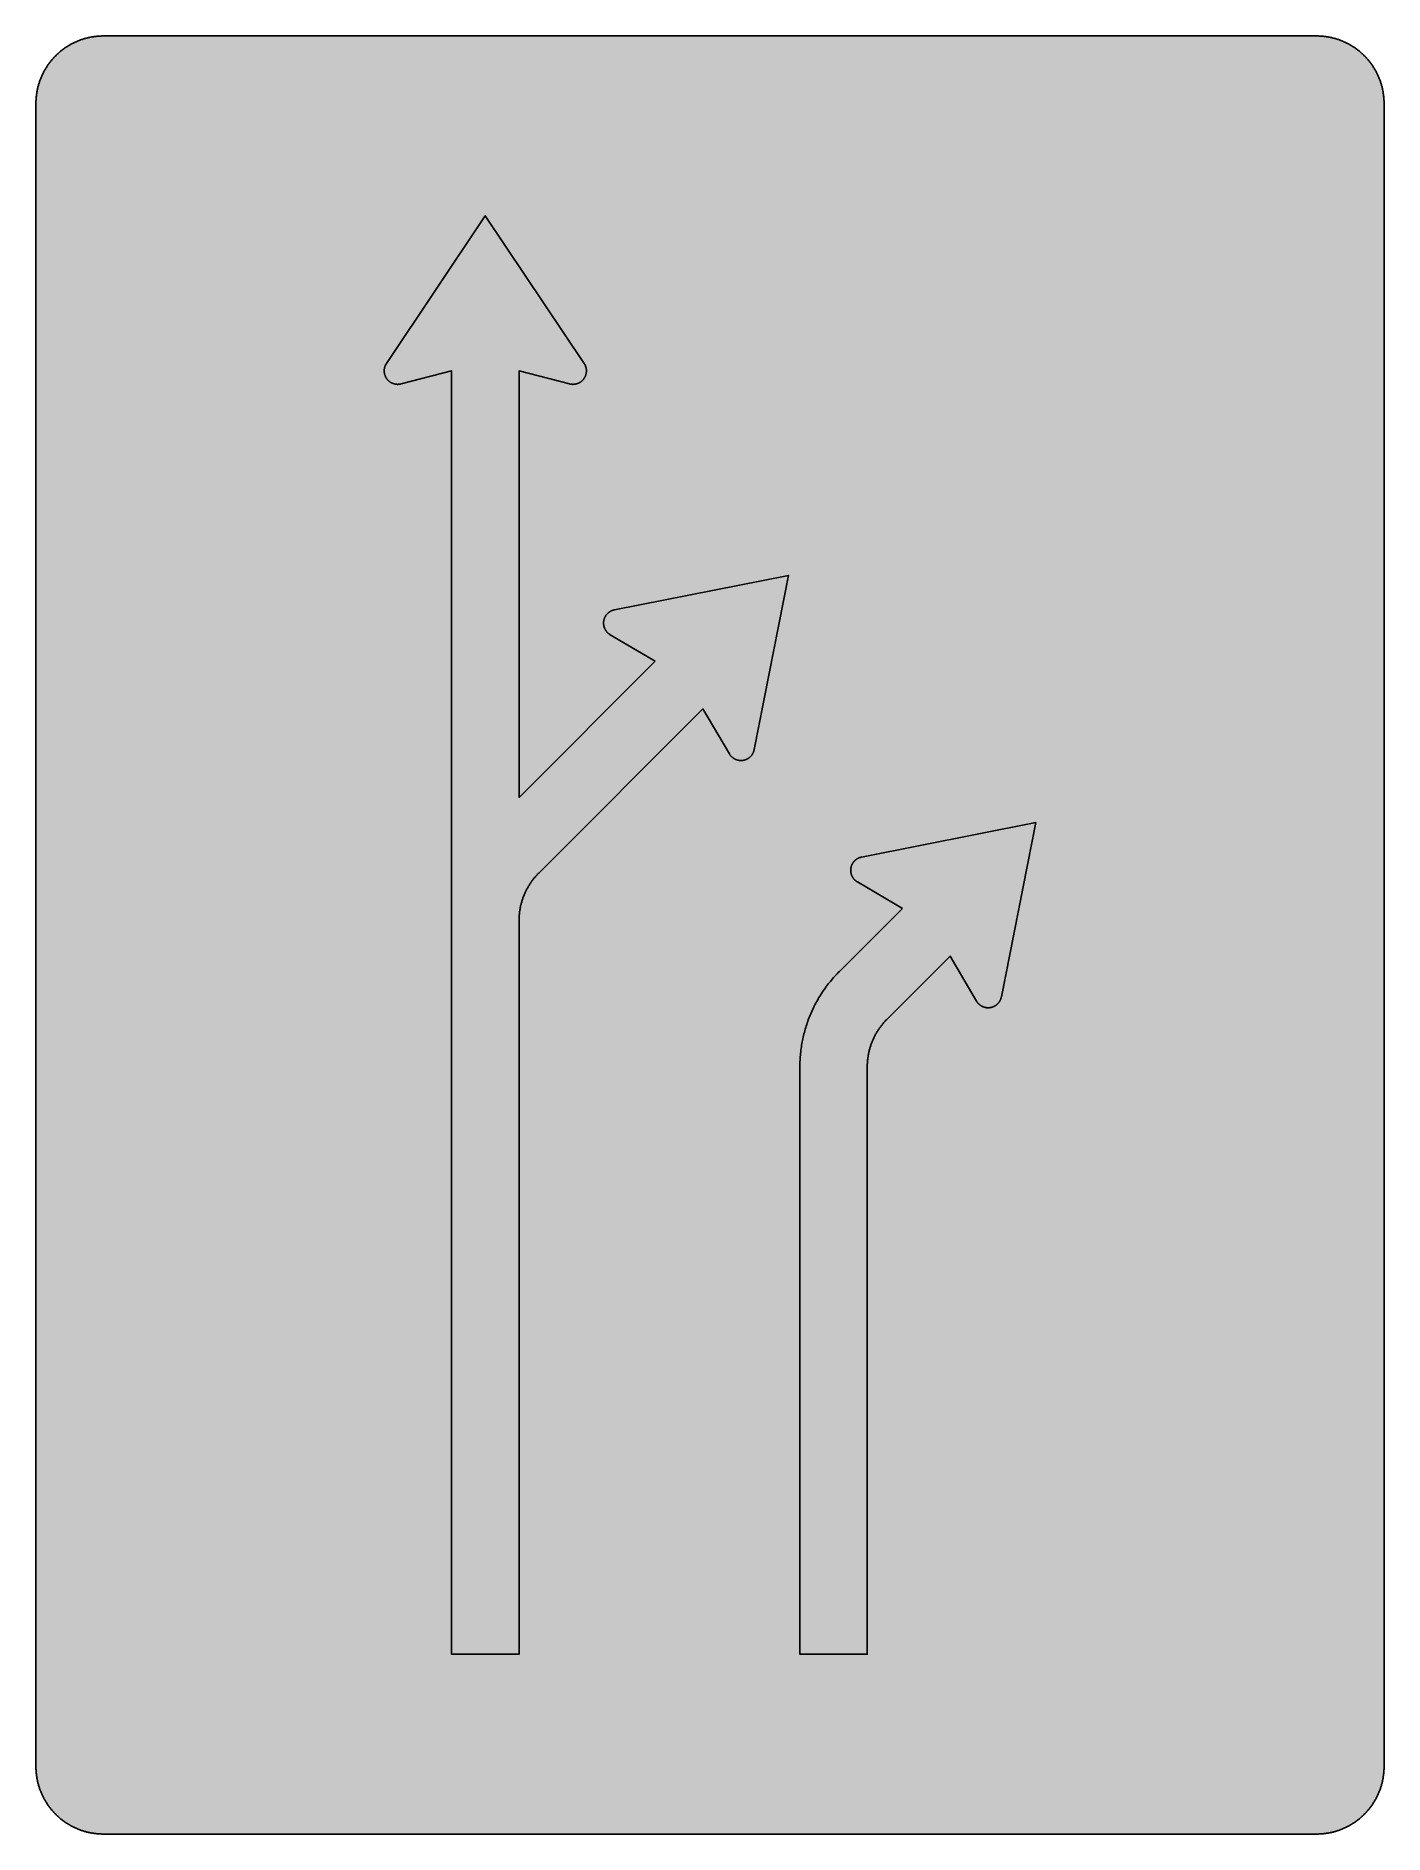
# Model space of a CAD drawing. Header units: millimetres. Extents: x 0 to 423, y 0 to 564.
import ezdxf

# ---------------------------------------------------------------- set-up
doc = ezdxf.new("R2010")
doc.units = ezdxf.units.MM

msp = doc.modelspace()

# ---------------------------------------------------------------- hatches: boundary and pattern name
for color, points in [(254, [(21.2189, 0.0537), (20.955, 0.0533), (20.6934, 0.0584), (20.4292, 0.066), (20.1676, 0.0787), (19.906, 0.094), (19.6469, 0.1118), (19.3853, 0.1321), (19.1262, 0.1549), (18.8671, 0.1829), (18.608, 0.2134), (18.349, 0.2464), (18.0924, 0.2845), (17.8359, 0.3251), (17.5793, 0.3683), (17.3253, 0.414), (17.0688, 0.4623), (16.8148, 0.5156), (16.5633, 0.5715), (16.3093, 0.6299), (16.0579, 0.6909), (15.809, 0.7544), (15.56, 0.823), (15.3111, 0.8941), (15.0622, 0.9677), (14.8158, 1.0439), (14.5694, 1.1227), (14.3256, 1.2065), (14.0818, 1.2903), (13.8379, 1.3792), (13.5966, 1.4707), (13.3579, 1.5672), (13.1191, 1.6637), (12.8803, 1.7628), (12.6441, 1.8669), (12.4079, 1.9736), (12.1742, 2.0803), (11.9405, 2.192), (11.7094, 2.3089), (11.4808, 2.4257), (11.2522, 2.5451), (11.0236, 2.6695), (10.7975, 2.794), (10.574, 2.9235), (10.3505, 3.0556), (10.1295, 3.1877), (9.9111, 3.3249), (9.6926, 3.4646), (9.4742, 3.6068), (9.2608, 3.7541), (9.0475, 3.9014), (8.8341, 4.0513), (8.6258, 4.2037), (8.4176, 4.3612), (8.2118, 4.5187), (8.0061, 4.6812), (7.8029, 4.8438), (7.6022, 5.0114), (7.4041, 5.1816), (7.206, 5.3518), (7.0129, 5.527), (6.8174, 5.7048), (6.6269, 5.8826), (6.4389, 6.0655), (6.2509, 6.2509), (6.0655, 6.4389), (5.8852, 6.6269), (5.7048, 6.8174), (5.527, 7.0104), (5.3518, 7.206), (5.1816, 7.4041), (5.0114, 7.6022), (4.8463, 7.8029), (4.6812, 8.0061), (4.5187, 8.2118), (4.3612, 8.4176), (4.2062, 8.6258), (4.0513, 8.8341), (3.9014, 9.0475), (3.7541, 9.2608), (3.6068, 9.4742), (3.4646, 9.6926), (3.3249, 9.9085), (3.1877, 10.1295), (3.0556, 10.3505), (2.9235, 10.574), (2.794, 10.7975), (2.6695, 11.0236), (2.5451, 11.2522), (2.4257, 11.4808), (2.3063, 11.7094), (2.192, 11.9405), (2.0803, 12.1742), (1.971, 12.4079), (1.8669, 12.6441), (1.7628, 12.8803), (1.6637, 13.1191), (1.5646, 13.3579), (1.4707, 13.5966), (1.3792, 13.8379), (1.2903, 14.0818), (1.2065, 14.3256), (1.1227, 14.5694), (1.0439, 14.8158), (0.9652, 15.0622), (0.8915, 15.3111), (0.823, 15.56), (0.7544, 15.809), (0.6883, 16.0604), (0.6274, 16.3119), (0.569, 16.5633), (0.5131, 16.8148), (0.4623, 17.0688), (0.4115, 17.3253), (0.3658, 17.5793), (0.3226, 17.8359), (0.2819, 18.0924), (0.2464, 18.3515), (0.2134, 18.608), (0.1829, 18.8671), (0.1549, 19.1262), (0.1295, 19.3878), (0.1092, 19.6469), (0.0914, 19.9085), (0.0762, 20.1701), (0.066, 20.4318), (0.0584, 20.6934), (0.0533, 20.955), (0.0508, 21.2192), (0.0522, 543.3314), (0.0533, 543.593), (0.0584, 543.8546), (0.066, 544.1188), (0.0762, 544.3804), (0.0914, 544.642), (0.1092, 544.9011), (0.1295, 545.1627), (0.1549, 545.4218), (0.1829, 545.6809), (0.2134, 545.94), (0.2464, 546.1991), (0.2819, 546.4556), (0.3226, 546.7121), (0.3658, 546.9687), (0.4115, 547.2227), (0.4623, 547.4792), (0.5131, 547.7332), (0.569, 547.9847), (0.6274, 548.2387), (0.6883, 548.4876), (0.7544, 548.7391), (0.823, 548.988), (0.8915, 549.2369), (0.9652, 549.4858), (1.0439, 549.7322), (1.1227, 549.9786), (1.2065, 550.2224), (1.2903, 550.4663), (1.3792, 550.7076), (1.4707, 550.9489), (1.5646, 551.1902), (1.6637, 551.4289), (1.7628, 551.6677), (1.8669, 551.9039), (1.971, 552.1401), (2.0803, 552.3738), (2.192, 552.6049), (2.3063, 552.8386), (2.4257, 553.0672), (2.5451, 553.2958), (2.6695, 553.5244), (2.794, 553.7505), (2.9235, 553.974), (3.0556, 554.1975), (3.1877, 554.4185), (3.3249, 554.6369), (3.4646, 554.8554), (3.6068, 555.0738), (3.7541, 555.2872), (3.9014, 555.5005), (4.0513, 555.7114), (4.2062, 555.9222), (4.3612, 556.1305), (4.5187, 556.3362), (4.6812, 556.5419), (4.8463, 556.7451), (5.0114, 556.9458), (5.1816, 557.1439), (5.3518, 557.342), (5.527, 557.5351), (5.7048, 557.7281), (5.8852, 557.9212), (6.0655, 558.1091), (6.2509, 558.2971), (6.4389, 558.4825), (6.6269, 558.6628), (6.8174, 558.8432), (7.0129, 559.021), (7.206, 559.1937), (7.4041, 559.3664), (7.6022, 559.5366), (7.8029, 559.7017), (8.0061, 559.8668), (8.2118, 560.0268), (8.4176, 560.1868), (8.6258, 560.3418), (8.8341, 560.4967), (9.0475, 560.6466), (9.2608, 560.7939), (9.4742, 560.9387), (9.6926, 561.0835), (9.9111, 561.2232), (10.1295, 561.3603), (10.3505, 561.4924), (10.574, 561.6245), (10.7975, 561.754), (11.0236, 561.8785), (11.2522, 562.0029), (11.4808, 562.1223), (11.7094, 562.2392), (11.9405, 562.356), (12.1742, 562.4678), (12.4079, 562.5744), (12.6441, 562.6811), (12.8803, 562.7853), (13.1191, 562.8843), (13.3579, 562.9834), (13.5966, 563.0774), (13.8379, 563.1688), (14.0818, 563.2577), (14.3256, 563.3415), (14.5694, 563.4253), (14.8158, 563.5041), (15.0622, 563.5803), (15.3111, 563.6539), (15.56, 563.7251), (15.809, 563.7936), (16.0579, 563.8571), (16.3093, 563.9206), (16.5633, 563.9791), (16.8148, 564.0349), (17.0688, 564.0857), (17.3253, 564.1365), (17.5793, 564.1823), (17.8359, 564.2254), (18.0924, 564.2635), (18.349, 564.3016), (18.608, 564.3347), (18.8671, 564.3651), (19.1262, 564.3931), (19.3853, 564.4185), (19.6469, 564.4388), (19.906, 564.4566), (20.1676, 564.4718), (20.4292, 564.482), (20.6934, 564.4896), (20.955, 564.4947), (21.2166, 564.4972), (402.2189, 564.4981), (402.4808, 564.4947), (402.7424, 564.4896), (403.0066, 564.482), (403.2682, 564.4718), (403.5298, 564.4566), (403.7889, 564.4388), (404.0505, 564.4185), (404.3096, 564.3931), (404.5687, 564.3651), (404.8277, 564.3347), (405.0868, 564.3016), (405.3434, 564.2635), (405.5999, 564.2254), (405.8564, 564.1823), (406.113, 564.1365), (406.367, 564.0857), (406.621, 564.0349), (406.875, 563.9791), (407.1264, 563.9206), (407.3779, 563.8571), (407.6268, 563.7936), (407.8783, 563.7251), (408.1272, 563.6539), (408.3736, 563.5803), (408.62, 563.5041), (408.8663, 563.4253), (409.1102, 563.3415), (409.354, 563.2577), (409.5979, 563.1688), (409.8392, 563.0774), (410.0805, 562.9834), (410.3192, 562.8843), (410.5554, 562.7853), (410.7942, 562.6811), (411.0279, 562.5744), (411.2616, 562.4678), (411.4952, 562.356), (411.7264, 562.2392), (411.9575, 562.1223), (412.1861, 562.0029), (412.4122, 561.8785), (412.6382, 561.754), (412.8643, 561.6245), (413.0853, 561.4924), (413.3063, 561.3603), (413.5272, 561.2232), (413.7457, 561.0835), (413.9616, 560.9387), (414.1775, 560.7939), (414.3908, 560.6466), (414.6017, 560.4967), (414.8125, 560.3418), (415.0208, 560.1868), (415.2265, 560.0268), (415.4297, 559.8668), (415.6329, 559.7017), (415.8336, 559.5366), (416.0342, 559.3664), (416.2298, 559.1937), (416.4254, 559.021), (416.6184, 558.8432), (416.8089, 558.6628), (416.9994, 558.4825), (417.1848, 558.2971), (417.3703, 558.1091), (417.5531, 557.9212), (417.7335, 557.7281), (417.9087, 557.5351), (418.084, 557.342), (418.2567, 557.1439), (418.4244, 556.9458), (418.592, 556.7451), (418.7546, 556.5419), (418.9171, 556.3362), (419.0746, 556.1305), (419.2321, 555.9222), (419.3845, 555.7114), (419.5369, 555.5005), (419.6842, 555.2872), (419.829, 555.0738), (419.9712, 554.8554), (420.1109, 554.6369), (420.2481, 554.4185), (420.3827, 554.1975), (420.5148, 553.974), (420.6418, 553.7505), (420.7688, 553.5244), (420.8907, 553.2958), (421.0126, 553.0672), (421.1295, 552.8386), (421.2438, 552.6049), (421.3555, 552.3738), (421.4647, 552.1401), (421.5689, 551.9039), (421.673, 551.6677), (421.7746, 551.4289), (421.8711, 551.1902), (421.9651, 550.9489), (422.0566, 550.7076), (422.1455, 550.4663), (422.2318, 550.2224), (422.3131, 549.9786), (422.3918, 549.7322), (422.4706, 549.4858), (422.5442, 549.2369), (422.6128, 548.988), (422.6814, 548.7391), (422.7449, 548.4876), (422.8084, 548.2387), (422.8668, 547.9847), (422.9227, 547.7332), (422.9735, 547.4792), (423.0243, 547.2227), (423.07, 546.9687), (423.1132, 546.7121), (423.1513, 546.4556), (423.1894, 546.1991), (423.2224, 545.94), (423.2529, 545.6809), (423.2808, 545.4218), (423.3037, 545.1627), (423.3266, 544.9011), (423.3443, 544.642), (423.357, 544.3804), (423.3697, 544.1188), (423.3774, 543.8546), (423.3824, 543.593), (423.385, 543.3314), (423.3855, 21.2203), (423.3824, 20.955), (423.3774, 20.6934), (423.3697, 20.4318), (423.357, 20.1701), (423.3443, 19.9085), (423.3266, 19.6469), (423.3037, 19.3878), (423.2808, 19.1262), (423.2529, 18.8671), (423.2224, 18.608), (423.1894, 18.3515), (423.1513, 18.0924), (423.1132, 17.8359), (423.07, 17.5793), (423.0243, 17.3253), (422.9735, 17.0688), (422.9227, 16.8148), (422.8668, 16.5633), (422.8084, 16.3119), (422.7449, 16.0604), (422.6814, 15.809), (422.6128, 15.56), (422.5442, 15.3111), (422.4706, 15.0622), (422.3918, 14.8158), (422.3131, 14.5694), (422.2318, 14.3256), (422.1455, 14.0818), (422.0566, 13.8379), (421.9651, 13.5966), (421.8711, 13.3579), (421.7746, 13.1191), (421.673, 12.8803), (421.5689, 12.6441), (421.4647, 12.4079), (421.3555, 12.1742), (421.2438, 11.9405), (421.1295, 11.7094), (421.0126, 11.4808), (420.8907, 11.2522), (420.7688, 11.0236), (420.6418, 10.7975), (420.5148, 10.574), (420.3827, 10.3505), (420.2481, 10.1295), (420.1109, 9.9085), (419.9712, 9.6926), (419.829, 9.4742), (419.6842, 9.2608), (419.5369, 9.0475), (419.3845, 8.8341), (419.2321, 8.6258), (419.0746, 8.4176), (418.9171, 8.2118), (418.7546, 8.0061), (418.592, 7.8029), (418.4244, 7.6022), (418.2567, 7.4041), (418.084, 7.206), (417.9087, 7.0104), (417.7335, 6.8174), (417.5531, 6.6269), (417.3703, 6.4389), (417.1848, 6.2509), (416.9994, 6.0655), (416.8089, 5.8826), (416.6184, 5.7048), (416.4254, 5.527), (416.2298, 5.3518), (416.0342, 5.1816), (415.8336, 5.0114), (415.6329, 4.8438), (415.4297, 4.6812), (415.2265, 4.5187), (415.0208, 4.3612), (414.8125, 4.2037), (414.6017, 4.0513), (414.3908, 3.9014), (414.1775, 3.7541), (413.9616, 3.6068), (413.7457, 3.4646), (413.5272, 3.3249), (413.3063, 3.1877), (413.0853, 3.0556), (412.8643, 2.9235), (412.6382, 2.794), (412.4122, 2.6695), (412.1861, 2.5451), (411.9575, 2.4257), (411.7264, 2.3089), (411.4952, 2.192), (411.2616, 2.0803), (411.0279, 1.9736), (410.7942, 1.8669), (410.5554, 1.7628), (410.3192, 1.6637), (410.0805, 1.5672), (409.8392, 1.4707), (409.5979, 1.3792), (409.354, 1.2903), (409.1102, 1.2065), (408.8663, 1.1227), (408.62, 1.0439), (408.3736, 0.9677), (408.1272, 0.8941), (407.8783, 0.823), (407.6268, 0.7544), (407.3779, 0.6909), (407.1264, 0.6299), (406.875, 0.5715), (406.621, 0.5156), (406.367, 0.4623), (406.113, 0.414), (405.8564, 0.3683), (405.5999, 0.3251), (405.3434, 0.2845), (405.0868, 0.2464), (404.8277, 0.2134), (404.5687, 0.1829), (404.3096, 0.1549), (404.0505, 0.1321), (403.7889, 0.1118), (403.5298, 0.094), (403.2682, 0.0787), (403.0066, 0.066), (402.7424, 0.0584), (402.4808, 0.0533), (402.2166, 0.0533)]), (59, [(194.5058, 368.2238), (180.3823, 376.5501), (180.3197, 376.5855), (180.2613, 376.621), (180.2028, 376.6591), (180.1444, 376.6998), (180.0885, 376.7379), (180.0301, 376.7785), (179.9768, 376.8192), (179.9209, 376.8623), (179.8676, 376.9055), (179.8142, 376.9487), (179.7609, 376.9944), (179.7101, 377.0401), (179.6593, 377.0859), (179.6085, 377.1316), (179.5602, 377.1798), (179.512, 377.2281), (179.4637, 377.2789), (179.4154, 377.3272), (179.3697, 377.378), (179.3265, 377.4288), (179.2808, 377.4821), (179.2376, 377.5354), (179.197, 377.5888), (179.1538, 377.6421), (179.1132, 377.6955), (179.0751, 377.7513), (179.0344, 377.8072), (178.9963, 377.8631), (178.9608, 377.9215), (178.9252, 377.9774), (178.8897, 378.0358), (178.8541, 378.0942), (178.8211, 378.1552), (178.7906, 378.2136), (178.7576, 378.2746), (178.7271, 378.3355), (178.6992, 378.3965), (178.6712, 378.46), (178.6433, 378.521), (178.6153, 378.5845), (178.5899, 378.648), (178.5671, 378.7115), (178.5442, 378.775), (178.5214, 378.8385), (178.4985, 378.9045), (178.4782, 378.968), (178.4604, 379.034), (178.4426, 379.1001), (178.4248, 379.1661), (178.4071, 379.2322), (178.3944, 379.3007), (178.3791, 379.3668), (178.3664, 379.4354), (178.3537, 379.5039), (178.3436, 379.57), (178.3334, 379.6386), (178.3258, 379.7071), (178.3182, 379.7783), (178.3131, 379.8468), (178.308, 379.9154), (178.3029, 379.984), (178.3004, 380.0551), (178.2978, 380.1262), (178.2978, 380.1948), (178.2978, 380.2888), (178.3029, 380.3828), (178.308, 380.4768), (178.3131, 380.5707), (178.3232, 380.6622), (178.3334, 380.7562), (178.3486, 380.8476), (178.3639, 380.939), (178.3791, 381.0279), (178.3994, 381.1168), (178.4198, 381.2083), (178.4426, 381.2946), (178.468, 381.3835), (178.4934, 381.4699), (178.5214, 381.5563), (178.5518, 381.6426), (178.5849, 381.7264), (178.6179, 381.8103), (178.6534, 381.8941), (178.689, 381.9754), (178.7271, 382.0566), (178.7677, 382.1379), (178.8109, 382.2167), (178.8541, 382.2954), (178.8998, 382.3716), (178.9455, 382.4478), (178.9938, 382.524), (179.0446, 382.5977), (179.0954, 382.6713), (179.1487, 382.7424), (179.2046, 382.8136), (179.2605, 382.8821), (179.3164, 382.9507), (179.3773, 383.0193), (179.4358, 383.0853), (179.4993, 383.1488), (179.5602, 383.2123), (179.6263, 383.2758), (179.6923, 383.3368), (179.7583, 383.3952), (179.8269, 383.4536), (179.8955, 383.5095), (179.9666, 383.5654), (180.0403, 383.6187), (180.1139, 383.6721), (180.1876, 383.7229), (180.2638, 383.7711), (180.34, 383.8194), (180.4187, 383.8651), (180.4975, 383.9083), (180.5762, 383.9515), (180.6575, 383.9921), (180.7413, 384.0328), (180.8251, 384.0709), (180.909, 384.1064), (180.9928, 384.1394), (181.0791, 384.1725), (181.168, 384.2029), (181.2544, 384.2334), (181.3433, 384.2588), (181.4347, 384.2842), (181.5262, 384.3071), (181.6176, 384.3299), (181.7091, 384.3477), (236.4133, 395.1647), (225.6, 340.462), (225.5799, 340.3676), (225.5571, 340.2762), (225.5342, 340.1847), (225.5088, 340.0958), (225.4834, 340.0069), (225.4529, 339.918), (225.4225, 339.8317), (225.3894, 339.7453), (225.3564, 339.659), (225.3209, 339.5751), (225.2828, 339.4913), (225.2421, 339.41), (225.2015, 339.3288), (225.1583, 339.2475), (225.1151, 339.1687), (225.0694, 339.09), (225.0211, 339.0138), (224.9703, 338.9376), (224.9221, 338.8639), (224.8687, 338.7903), (224.8154, 338.7192), (224.7595, 338.648), (224.7036, 338.5769), (224.6452, 338.5083), (224.5868, 338.4423), (224.5258, 338.3763), (224.4623, 338.3128), (224.3988, 338.2493), (224.3353, 338.1883), (224.2693, 338.1273), (224.2007, 338.0689), (224.1321, 338.0105), (224.0636, 337.9546), (223.9924, 337.8987), (223.9213, 337.8479), (223.8477, 337.7946), (223.774, 337.7463), (223.6978, 337.6955), (223.6216, 337.6498), (223.5454, 337.6041), (223.4667, 337.5609), (223.3879, 337.5177), (223.3066, 337.4771), (223.2254, 337.439), (223.1441, 337.4034), (223.0603, 337.3679), (222.9764, 337.3323), (222.8926, 337.3018), (222.8063, 337.2714), (222.7199, 337.2434), (222.6335, 337.218), (222.5446, 337.1926), (222.4583, 337.1698), (222.3694, 337.1494), (222.2779, 337.1291), (222.189, 337.1113), (222.0976, 337.0986), (222.0062, 337.0834), (221.9147, 337.0732), (221.8207, 337.0631), (221.7268, 337.0555), (221.6353, 337.0504), (221.5388, 337.0478), (221.4448, 337.0478), (221.3762, 337.0478), (221.3051, 337.0504), (221.2365, 337.0529), (221.1654, 337.0555), (221.0968, 337.0605), (221.0283, 337.0682), (220.9597, 337.0758), (220.8911, 337.0834), (220.8225, 337.0936), (220.7539, 337.1037), (220.6854, 337.1164), (220.6168, 337.1291), (220.5507, 337.1418), (220.4847, 337.1571), (220.4161, 337.1748), (220.3501, 337.1901), (220.284, 337.2104), (220.218, 337.2282), (220.1545, 337.2485), (220.0885, 337.2714), (220.025, 337.2917), (219.9615, 337.3171), (219.898, 337.3399), (219.8345, 337.3653), (219.771, 337.3933), (219.71, 337.4187), (219.6465, 337.4492), (219.5855, 337.4771), (219.5246, 337.5076), (219.4636, 337.5381), (219.4052, 337.5711), (219.3468, 337.6041), (219.2884, 337.6397), (219.2299, 337.6752), (219.1715, 337.7108), (219.1131, 337.7463), (219.0572, 337.7844), (219.0013, 337.8251), (218.948, 337.8632), (218.8921, 337.9038), (218.8388, 337.9445), (218.7854, 337.9876), (218.7321, 338.0308), (218.6813, 338.0765), (218.628, 338.1197), (218.5772, 338.1654), (218.5289, 338.2137), (218.4781, 338.2594), (218.4298, 338.3102), (218.3841, 338.3585), (218.3359, 338.4093), (218.2901, 338.4601), (218.2444, 338.5109), (218.1987, 338.5642), (218.1555, 338.6176), (218.1123, 338.6709), (218.0717, 338.7268), (218.0285, 338.7801), (217.9879, 338.8385), (217.9498, 338.8944), (217.9091, 338.9528), (217.871, 339.0113), (217.8355, 339.0697), (217.7999, 339.1306), (209.4727, 353.2558), (157.9467, 301.7294), (157.7619, 301.5412), (157.5791, 301.3532), (157.3987, 301.1602), (157.2209, 300.9671), (157.0482, 300.7716), (156.8755, 300.576), (156.7053, 300.3779), (156.5402, 300.1747), (156.3751, 299.974), (156.2151, 299.7683), (156.0551, 299.5625), (155.9001, 299.3542), (155.7452, 299.1434), (155.5953, 298.9326), (155.448, 298.7192), (155.3032, 298.5059), (155.161, 298.2874), (155.0213, 298.069), (154.8841, 297.8506), (154.7495, 297.6296), (154.6174, 297.4061), (154.4879, 297.1825), (154.3634, 296.9565), (154.239, 296.7279), (154.1196, 296.4993), (154.0027, 296.2707), (153.8884, 296.0395), (153.7767, 295.8059), (153.6675, 295.5722), (153.5608, 295.336), (153.4566, 295.0997), (153.3576, 294.861), (153.2585, 294.6222), (153.1645, 294.3835), (153.0731, 294.1422), (152.9842, 293.8983), (152.9004, 293.6545), (152.8166, 293.4106), (152.7378, 293.1643), (152.6616, 292.9179), (152.588, 292.669), (152.5168, 292.42), (152.4483, 292.1711), (152.3848, 291.9197), (152.3213, 291.6682), (152.2628, 291.4167), (152.2095, 291.1653), (152.1562, 290.9113), (152.1079, 290.6547), (152.0596, 290.4007), (152.0165, 290.1442), (151.9784, 289.8877), (151.9403, 289.6286), (151.9072, 289.372), (151.8768, 289.113), (151.8488, 288.8539), (151.826, 288.5948), (151.8031, 288.3332), (151.7853, 288.0716), (151.7726, 287.8099), (151.7599, 287.5483), (151.7523, 287.2867), (151.7472, 287.0251), (151.7447, 286.7609), (151.7467, 56.4981), (130.58, 56.4981), (130.58, 459.3703), (114.705, 455.2703), (114.6886, 455.2645), (114.6708, 455.262), (114.6556, 455.2569), (114.6378, 455.2518), (114.6226, 455.2493), (114.6073, 455.2442), (114.5896, 455.2417), (114.5743, 455.2366), (114.5591, 455.234), (114.5413, 455.2315), (114.5261, 455.2264), (114.5083, 455.2239), (114.493, 455.2213), (114.4753, 455.2163), (114.46, 455.2137), (114.4422, 455.2112), (114.427, 455.2086), (114.4118, 455.2036), (114.394, 455.201), (114.3787, 455.1985), (114.361, 455.1959), (114.3457, 455.1934), (114.3279, 455.1909), (114.3127, 455.1883), (114.2949, 455.1858), (114.2797, 455.1832), (114.2619, 455.1807), (114.2467, 455.1782), (114.2289, 455.1756), (114.2136, 455.1731), (114.1959, 455.1705), (114.1806, 455.168), (114.1628, 455.168), (114.1476, 455.1655), (114.1298, 455.1629), (114.1146, 455.1604), (114.0968, 455.1604), (114.079, 455.1578), (114.0638, 455.1553), (114.046, 455.1553), (114.0308, 455.1528), (114.013, 455.1502), (113.9977, 455.1502), (113.98, 455.1477), (113.9647, 455.1477), (113.9469, 455.1451), (113.9292, 455.1451), (113.9139, 455.1451), (113.8961, 455.1426), (113.8809, 455.1426), (113.8631, 455.1401), (113.8479, 455.1401), (113.8301, 455.1401), (113.8123, 455.1401), (113.7971, 455.1375), (113.7793, 455.1375), (113.7641, 455.1375), (113.7463, 455.1375), (113.7285, 455.1375), (113.7133, 455.135), (113.6955, 455.135), (113.6802, 455.135), (113.6625, 455.135), (113.6447, 455.135), (113.5355, 455.1375), (113.4288, 455.1401), (113.3196, 455.1477), (113.2129, 455.1578), (113.1062, 455.1705), (113.0021, 455.1832), (112.8954, 455.201), (112.7912, 455.2213), (112.6896, 455.2442), (112.588, 455.2696), (112.4864, 455.295), (112.3874, 455.3255), (112.2883, 455.3585), (112.1893, 455.3915), (112.0927, 455.4296), (111.9988, 455.4677), (111.9048, 455.5084), (111.8108, 455.5541), (111.7194, 455.5998), (111.6279, 455.6455), (111.539, 455.6963), (111.4501, 455.7497), (111.3638, 455.803), (111.2799, 455.8589), (111.1961, 455.9173), (111.1123, 455.9757), (111.031, 456.0392), (110.9523, 456.1027), (110.8761, 456.1688), (110.7999, 456.2348), (110.7262, 456.3034), (110.6526, 456.3745), (110.5814, 456.4482), (110.5129, 456.5218), (110.4443, 456.598), (110.3782, 456.6768), (110.3147, 456.7555), (110.2538, 456.8368), (110.1928, 456.9181), (110.1344, 457.0019), (110.0785, 457.0882), (110.0252, 457.1746), (109.9718, 457.261), (109.9236, 457.3499), (109.8753, 457.4413), (109.8296, 457.5327), (109.7864, 457.6267), (109.7458, 457.7207), (109.7051, 457.8172), (109.6696, 457.9137), (109.634, 458.0103), (109.6035, 458.1093), (109.5731, 458.2109), (109.5451, 458.31), (109.5197, 458.4116), (109.4969, 458.5157), (109.4791, 458.6199), (109.4613, 458.724), (109.4461, 458.8307), (109.4334, 458.9374), (109.4232, 459.044), (109.4181, 459.1507), (109.413, 459.2599), (109.413, 459.3692), (109.413, 459.4073), (109.413, 459.4479), (109.413, 459.486), (109.4156, 459.5266), (109.4156, 459.5647), (109.4181, 459.6054), (109.4207, 459.6435), (109.4232, 459.6816), (109.4257, 459.7222), (109.4308, 459.7603), (109.4334, 459.7984), (109.4384, 459.8391), (109.4435, 459.8772), (109.4486, 459.9153), (109.4537, 459.9534), (109.4588, 459.9915), (109.4638, 460.0321), (109.4715, 460.0702), (109.4765, 460.1083), (109.4842, 460.1464), (109.4918, 460.1845), (109.4994, 460.2226), (109.507, 460.2607), (109.5146, 460.2988), (109.5248, 460.3369), (109.5324, 460.375), (109.5426, 460.4131), (109.5527, 460.4512), (109.5629, 460.4868), (109.5731, 460.5249), (109.5832, 460.563), (109.5959, 460.5985), (109.6061, 460.6366), (109.6188, 460.6747), (109.6315, 460.7103), (109.6442, 460.7484), (109.6569, 460.7839), (109.6696, 460.822), (109.6823, 460.8576), (109.6975, 460.8932), (109.7102, 460.9313), (109.7255, 460.9668), (109.7407, 461.0024), (109.7559, 461.0379), (109.7712, 461.0735), (109.7864, 461.1091), (109.8042, 461.1446), (109.8194, 461.1802), (109.8372, 461.2157), (109.855, 461.2513), (109.8702, 461.2843), (109.888, 461.3199), (109.9083, 461.3554), (109.9261, 461.3885), (109.9439, 461.424), (109.9642, 461.457), (109.9845, 461.4901), (110.0023, 461.5256), (110.0226, 461.5586), (110.043, 461.5917), (110.0658, 461.6247), (110.0861, 461.6577), (110.1065, 461.6907), (110.1293, 461.7237), (141.1633, 508.0536), (172.1982, 461.7251), (172.2196, 461.6907), (172.2399, 461.6577), (172.2603, 461.6247), (172.2831, 461.5917), (172.3034, 461.5586), (172.3238, 461.5256), (172.3415, 461.4901), (172.3619, 461.457), (172.3822, 461.424), (172.4, 461.3885), (172.4177, 461.3554), (172.4355, 461.3199), (172.4533, 461.2843), (172.4711, 461.2513), (172.4889, 461.2157), (172.5066, 461.1802), (172.5219, 461.1446), (172.5397, 461.1091), (172.5549, 461.0735), (172.5701, 461.0379), (172.5854, 461.0024), (172.6006, 460.9668), (172.6133, 460.9313), (172.6286, 460.8932), (172.6413, 460.8576), (172.6565, 460.822), (172.6692, 460.7839), (172.6819, 460.7484), (172.6946, 460.7103), (172.7073, 460.6747), (172.7175, 460.6366), (172.7302, 460.5985), (172.7403, 460.563), (172.7505, 460.5249), (172.7632, 460.4868), (172.7708, 460.4512), (172.781, 460.4131), (172.7911, 460.375), (172.8013, 460.3369), (172.8089, 460.2988), (172.8165, 460.2607), (172.8241, 460.2226), (172.8318, 460.1845), (172.8394, 460.1464), (172.847, 460.1083), (172.8546, 460.0702), (172.8597, 460.0321), (172.8648, 459.9915), (172.8724, 459.9534), (172.8775, 459.9153), (172.8826, 459.8772), (172.8851, 459.8391), (172.8902, 459.7984), (172.8953, 459.7603), (172.8978, 459.7222), (172.9003, 459.6816), (172.9029, 459.6435), (172.9054, 459.6054), (172.908, 459.5647), (172.908, 459.5266), (172.9105, 459.486), (172.9105, 459.4479), (172.913, 459.4073), (172.913, 459.3692), (172.9105, 459.2599), (172.9054, 459.1507), (172.9003, 459.044), (172.8902, 458.9374), (172.8775, 458.8307), (172.8622, 458.724), (172.847, 458.6199), (172.8267, 458.5157), (172.8038, 458.4116), (172.7784, 458.31), (172.7505, 458.2109), (172.7225, 458.1093), (172.6895, 458.0103), (172.6565, 457.9137), (172.6184, 457.8172), (172.5803, 457.7207), (172.5371, 457.6267), (172.4939, 457.5327), (172.4482, 457.4413), (172.4, 457.3499), (172.3517, 457.261), (172.2984, 457.1746), (172.245, 457.0882), (172.1891, 457.0019), (172.1307, 456.9181), (172.0723, 456.8368), (172.0088, 456.7555), (171.9453, 456.6768), (171.8793, 456.598), (171.8132, 456.5218), (171.7421, 456.4482), (171.6735, 456.3745), (171.5999, 456.3034), (171.5262, 456.2348), (171.45, 456.1688), (171.3713, 456.1027), (171.2925, 456.0392), (171.2112, 455.9757), (171.13, 455.9173), (171.0461, 455.8589), (170.9598, 455.803), (170.8734, 455.7497), (170.7871, 455.6963), (170.6956, 455.6455), (170.6067, 455.5998), (170.5153, 455.5541), (170.4213, 455.5084), (170.3273, 455.4677), (170.2308, 455.4296), (170.1343, 455.3915), (170.0378, 455.3585), (169.9387, 455.3255), (169.8371, 455.295), (169.738, 455.2696), (169.6339, 455.2442), (169.5323, 455.2213), (169.4282, 455.201), (169.324, 455.1832), (169.2173, 455.1705), (169.1107, 455.1578), (169.004, 455.1477), (168.8973, 455.1401), (168.7881, 455.1375), (168.6789, 455.135), (168.6611, 455.135), (168.6458, 455.135), (168.6281, 455.135), (168.6128, 455.135), (168.595, 455.1375), (168.5773, 455.1375), (168.562, 455.1375), (168.5442, 455.1375), (168.529, 455.1375), (168.5112, 455.1401), (168.496, 455.1401), (168.4782, 455.1401), (168.4604, 455.1401), (168.4452, 455.1426), (168.4274, 455.1426), (168.4122, 455.1451), (168.3944, 455.1451), (168.3791, 455.1451), (168.3614, 455.1477), (168.3461, 455.1477), (168.3283, 455.1502), (168.3106, 455.1502), (168.2953, 455.1528), (168.2775, 455.1553), (168.2623, 455.1553), (168.2445, 455.1578), (168.2293, 455.1604), (168.2115, 455.1604), (168.1963, 455.1629), (168.1785, 455.1655), (168.1632, 455.168), (168.1455, 455.168), (168.1302, 455.1705), (168.1124, 455.1731), (168.0947, 455.1756), (168.0794, 455.1782), (168.0616, 455.1807), (168.0464, 455.1832), (168.0286, 455.1858), (168.0134, 455.1883), (167.9956, 455.1909), (167.9804, 455.1934), (167.9626, 455.1959), (167.9473, 455.1985), (167.9321, 455.201), (167.9143, 455.2036), (167.8991, 455.2086), (167.8813, 455.2112), (167.8661, 455.2137), (167.8483, 455.2163), (167.833, 455.2213), (167.8153, 455.2239), (167.8, 455.2264), (167.7822, 455.2315), (167.767, 455.234), (167.7518, 455.2366), (167.734, 455.2417), (167.7187, 455.2442), (167.701, 455.2493), (167.6857, 455.2518), (167.6679, 455.2569), (167.6527, 455.262), (167.6375, 455.2645), (167.6197, 455.2696), (151.7467, 459.3703), (151.7467, 325.4647)]), (59, [(272.1169, 290.6127), (257.9934, 298.939), (257.9319, 298.9732), (257.8735, 299.0113), (257.8151, 299.0494), (257.7567, 299.0875), (257.6982, 299.1282), (257.6424, 299.1688), (257.5865, 299.2095), (257.5331, 299.2501), (257.4773, 299.2933), (257.4239, 299.339), (257.3731, 299.3822), (257.3198, 299.4279), (257.269, 299.4736), (257.2207, 299.5219), (257.1699, 299.5701), (257.1217, 299.6184), (257.0734, 299.6667), (257.0277, 299.7175), (256.982, 299.7683), (256.9362, 299.8191), (256.8931, 299.8699), (256.8499, 299.9232), (256.8067, 299.9765), (256.7661, 300.0299), (256.7254, 300.0858), (256.6848, 300.1416), (256.6467, 300.1975), (256.6086, 300.2534), (256.5705, 300.3093), (256.5349, 300.3677), (256.4994, 300.4261), (256.4663, 300.4845), (256.4333, 300.543), (256.4003, 300.6039), (256.3698, 300.6649), (256.3393, 300.7233), (256.3089, 300.7868), (256.2809, 300.8478), (256.253, 300.9087), (256.2276, 300.9722), (256.2022, 301.0357), (256.1768, 301.0992), (256.1539, 301.1627), (256.1311, 301.2288), (256.1107, 301.2923), (256.0904, 301.3583), (256.0701, 301.4243), (256.0523, 301.4904), (256.0345, 301.5564), (256.0193, 301.6225), (256.0041, 301.6885), (255.9914, 301.7571), (255.9787, 301.8231), (255.966, 301.8917), (255.9558, 301.9603), (255.9456, 302.0289), (255.9355, 302.0974), (255.9304, 302.166), (255.9228, 302.2346), (255.9177, 302.3057), (255.9126, 302.3743), (255.9101, 302.4429), (255.9101, 302.514), (255.9075, 302.5851), (255.9101, 302.6791), (255.9126, 302.7731), (255.9177, 302.8671), (255.9253, 302.9585), (255.9355, 303.0525), (255.9456, 303.1439), (255.9583, 303.2354), (255.9736, 303.3268), (255.9914, 303.4182), (256.0091, 303.5071), (256.032, 303.596), (256.0549, 303.6849), (256.0777, 303.7713), (256.1057, 303.8602), (256.1336, 303.944), (256.1641, 304.0304), (256.1946, 304.1142), (256.2276, 304.198), (256.2631, 304.2818), (256.3012, 304.3631), (256.3393, 304.4444), (256.38, 304.5257), (256.4206, 304.6044), (256.4663, 304.6832), (256.5095, 304.7594), (256.5578, 304.8381), (256.606, 304.9118), (256.6568, 304.9854), (256.7076, 305.0591), (256.761, 305.1302), (256.8143, 305.2013), (256.8702, 305.2724), (256.9286, 305.341), (256.987, 305.4071), (257.048, 305.4731), (257.109, 305.5391), (257.1725, 305.6026), (257.236, 305.6636), (257.302, 305.7246), (257.3706, 305.783), (257.4392, 305.8414), (257.5077, 305.8998), (257.5789, 305.9532), (257.65, 306.0065), (257.7236, 306.0598), (257.7973, 306.1106), (257.8735, 306.1589), (257.9522, 306.2072), (258.0284, 306.2529), (258.1072, 306.2986), (258.1885, 306.3418), (258.2697, 306.3824), (258.351, 306.4205), (258.4348, 306.4586), (258.5187, 306.4942), (258.605, 306.5297), (258.6914, 306.5628), (258.7777, 306.5932), (258.8666, 306.6212), (258.9555, 306.6491), (259.0444, 306.6745), (259.1359, 306.6974), (259.2273, 306.7177), (259.3213, 306.738), (314.0244, 317.5536), (303.2111, 262.8509), (303.1896, 262.7579), (303.1693, 262.6665), (303.1465, 262.575), (303.1211, 262.4836), (303.0931, 262.3947), (303.0652, 262.3083), (303.0347, 262.2194), (303.0017, 262.1331), (302.9661, 262.0493), (302.9306, 261.9629), (302.8925, 261.8816), (302.8544, 261.7978), (302.8137, 261.7165), (302.7705, 261.6378), (302.7248, 261.5565), (302.6791, 261.4803), (302.6308, 261.4016), (302.5826, 261.3279), (302.5318, 261.2517), (302.4784, 261.178), (302.4251, 261.1069), (302.3718, 261.0358), (302.3133, 260.9672), (302.2549, 260.8986), (302.1965, 260.8301), (302.1355, 260.764), (302.0746, 260.7005), (302.0111, 260.637), (301.945, 260.5761), (301.879, 260.5151), (301.813, 260.4567), (301.7444, 260.3983), (301.6733, 260.3424), (301.6047, 260.289), (301.531, 260.2357), (301.4574, 260.1849), (301.3837, 260.1341), (301.31, 260.0858), (301.2338, 260.0376), (301.1551, 259.9944), (301.0764, 259.9487), (300.9976, 259.908), (300.9189, 259.8674), (300.8376, 259.8293), (300.7538, 259.7912), (300.6725, 259.7556), (300.5887, 259.7226), (300.5023, 259.6896), (300.4185, 259.6617), (300.3321, 259.6312), (300.2458, 259.6058), (300.1569, 259.5804), (300.068, 259.5575), (299.9791, 259.5372), (299.8902, 259.5194), (299.7987, 259.5016), (299.7073, 259.4864), (299.6159, 259.4737), (299.5244, 259.461), (299.433, 259.4534), (299.339, 259.4458), (299.245, 259.4407), (299.151, 259.4381), (299.0571, 259.4356), (298.9859, 259.4356), (298.9174, 259.4381), (298.8462, 259.4407), (298.7777, 259.4458), (298.7065, 259.4508), (298.638, 259.4559), (298.5694, 259.4635), (298.5008, 259.4737), (298.4322, 259.4813), (298.3636, 259.494), (298.2976, 259.5042), (298.229, 259.5169), (298.163, 259.5321), (298.0944, 259.5474), (298.0284, 259.5626), (297.9623, 259.5804), (297.8963, 259.5982), (297.8302, 259.6185), (297.7642, 259.6388), (297.7007, 259.6591), (297.6347, 259.682), (297.5712, 259.7048), (297.5077, 259.7302), (297.4442, 259.7556), (297.3832, 259.781), (297.3197, 259.809), (297.2587, 259.8369), (297.1978, 259.8674), (297.1368, 259.8979), (297.0759, 259.9284), (297.0174, 259.9614), (296.9565, 259.9944), (296.8981, 260.0274), (296.8396, 260.063), (296.7812, 260.0985), (296.7253, 260.1366), (296.6695, 260.1747), (296.6136, 260.2128), (296.5577, 260.2535), (296.5044, 260.2941), (296.4485, 260.3348), (296.3951, 260.3779), (296.3443, 260.4211), (296.291, 260.4643), (296.2402, 260.51), (296.1894, 260.5557), (296.1386, 260.6015), (296.0903, 260.6497), (296.0421, 260.698), (295.9938, 260.7462), (295.9481, 260.797), (295.8998, 260.8478), (295.8567, 260.8986), (295.8109, 260.952), (295.7678, 261.0053), (295.7246, 261.0587), (295.6814, 261.1145), (295.6408, 261.1704), (295.6001, 261.2263), (295.5595, 261.2847), (295.5214, 261.3406), (295.4833, 261.4016), (295.4452, 261.46), (295.4096, 261.5209), (287.0839, 275.6447), (267.3078, 255.8683), (267.1216, 255.6789), (266.9388, 255.491), (266.761, 255.3005), (266.5832, 255.1074), (266.4079, 254.9119), (266.2377, 254.7137), (266.0675, 254.5156), (265.8999, 254.315), (265.7373, 254.1118), (265.5748, 253.9086), (265.4173, 253.7003), (265.2598, 253.492), (265.1074, 253.2837), (264.9576, 253.0729), (264.8077, 252.8595), (264.6629, 252.6436), (264.5207, 252.4277), (264.381, 252.2093), (264.2438, 251.9883), (264.1092, 251.7673), (263.9797, 251.5438), (263.8501, 251.3203), (263.7231, 251.0942), (263.6012, 250.8682), (263.4793, 250.6396), (263.3624, 250.4084), (263.2481, 250.1773), (263.1364, 249.9436), (263.0272, 249.7099), (262.9205, 249.4763), (262.8189, 249.2375), (262.7173, 249.0013), (262.6208, 248.7625), (262.5268, 248.5212), (262.4353, 248.2799), (262.3464, 248.0361), (262.2601, 247.7948), (262.1788, 247.5484), (262.0975, 247.302), (262.0213, 247.0556), (261.9477, 246.8093), (261.8765, 246.5603), (261.8105, 246.3114), (261.7445, 246.06), (261.6835, 245.8085), (261.6251, 245.557), (261.5692, 245.303), (261.5184, 245.049), (261.4676, 244.795), (261.4219, 244.5385), (261.3787, 244.282), (261.3381, 244.0254), (261.3025, 243.7689), (261.2669, 243.5098), (261.2365, 243.2507), (261.2111, 242.9916), (261.1857, 242.7326), (261.1653, 242.4709), (261.1476, 242.2119), (261.1323, 241.9502), (261.1222, 241.6886), (261.112, 241.4245), (261.1069, 241.1628), (261.1069, 240.9012), (261.1078, 56.4981), (239.9411, 56.4981), (239.9411, 240.9014), (239.9436, 241.427), (239.9538, 241.9502), (239.969, 242.476), (239.9919, 242.9993), (240.0198, 243.5225), (240.0554, 244.0432), (240.0986, 244.5639), (240.1468, 245.0846), (240.2027, 245.6028), (240.2637, 246.1209), (240.3297, 246.6365), (240.4034, 247.1522), (240.4847, 247.6652), (240.571, 248.1783), (240.6625, 248.6889), (240.7615, 249.1969), (240.8657, 249.7049), (240.9774, 250.2129), (241.0943, 250.7158), (241.2162, 251.2187), (241.3457, 251.7191), (241.4803, 252.2195), (241.6226, 252.7173), (241.7699, 253.2126), (241.9223, 253.7054), (242.0823, 254.1981), (242.2474, 254.6858), (242.4201, 255.1735), (242.5954, 255.6586), (242.7783, 256.1412), (242.9688, 256.6213), (243.1618, 257.1013), (243.3625, 257.5763), (243.5682, 258.0488), (243.7816, 258.5212), (244, 258.9886), (244.2235, 259.4534), (244.4521, 259.9182), (244.6858, 260.3779), (244.9271, 260.8351), (245.1735, 261.2898), (245.425, 261.7419), (245.684, 262.189), (245.9457, 262.636), (246.2149, 263.078), (246.4892, 263.5174), (246.7686, 263.9543), (247.0531, 264.3861), (247.3427, 264.8153), (247.6398, 265.242), (247.9396, 265.6662), (248.2469, 266.0853), (248.5593, 266.5019), (248.8768, 266.9134), (249.1994, 267.3248), (249.5271, 267.7287), (249.8598, 268.13), (250.2002, 268.5288), (250.5431, 268.9225), (250.891, 269.3137), (251.2466, 269.6997), (251.6048, 270.0807), (251.9705, 270.4592), (252.3388, 270.8351)])]:
    msp.add_hatch(color=color).paths.add_polyline_path(points)
h = msp.add_hatch(color=59)
h.paths.add_polyline_path([(21.2189, 5.3453), (21.021, 5.3442), (20.8229, 5.3492), (20.6273, 5.3543), (20.4318, 5.3645), (20.2336, 5.3746), (20.0381, 5.3873), (19.8425, 5.4026), (19.6494, 5.4229), (19.4539, 5.4432), (19.2608, 5.4661), (19.0678, 5.4915), (18.8747, 5.5169), (18.6817, 5.5474), (18.4887, 5.5804), (18.2982, 5.6159), (18.1077, 5.6515), (17.9172, 5.6921), (17.7267, 5.7328), (17.5362, 5.776), (17.3482, 5.8217), (17.1602, 5.8699), (16.9723, 5.9207), (16.7869, 5.9741), (16.6014, 6.03), (16.416, 6.0884), (16.2306, 6.1468), (16.0477, 6.2103), (15.8648, 6.2738), (15.6845, 6.3398), (15.5016, 6.4084), (15.3213, 6.4795), (15.1435, 6.5532), (14.9657, 6.6269), (14.7879, 6.7056), (14.6101, 6.7843), (14.4348, 6.8656), (14.2596, 6.9494), (14.0868, 7.0358), (13.9141, 7.1247), (13.7439, 7.2136), (13.5712, 7.305), (13.4036, 7.4016), (13.2359, 7.4981), (13.0683, 7.5946), (12.9007, 7.6962), (12.7356, 7.7978), (12.573, 7.9045), (12.4104, 8.0112), (12.2504, 8.1204), (12.0904, 8.2296), (11.9304, 8.3439), (11.7729, 8.4582), (11.618, 8.575), (11.463, 8.6944), (11.3081, 8.8163), (11.1582, 8.9383), (11.0058, 9.0627), (10.856, 9.1897), (10.7086, 9.3193), (10.5639, 9.4513), (10.4191, 9.5834), (10.2743, 9.718), (10.1321, 9.8552), (9.9924, 9.9924), (9.8527, 10.1346), (9.718, 10.2743), (9.5834, 10.4191), (9.4488, 10.5639), (9.3193, 10.7112), (9.1897, 10.8585), (9.0627, 11.0058), (8.9383, 11.1582), (8.8138, 11.3106), (8.6944, 11.463), (8.575, 11.618), (8.4582, 11.7729), (8.3439, 11.9304), (8.2296, 12.0904), (8.1178, 12.2504), (8.0112, 12.4104), (7.9019, 12.573), (7.7978, 12.7381), (7.6962, 12.9007), (7.5946, 13.0683), (7.4955, 13.2359), (7.399, 13.4036), (7.305, 13.5712), (7.2136, 13.7439), (7.1222, 13.9141), (7.0358, 14.0868), (6.9494, 14.2596), (6.8656, 14.4348), (6.7843, 14.6101), (6.7031, 14.7879), (6.6269, 14.9657), (6.5507, 15.1435), (6.477, 15.3213), (6.4084, 15.5016), (6.3398, 15.6845), (6.2713, 15.8648), (6.2078, 16.0477), (6.1468, 16.2331), (6.0858, 16.416), (6.03, 16.6014), (5.9741, 16.7869), (5.9207, 16.9748), (5.8699, 17.1602), (5.8217, 17.3482), (5.776, 17.5362), (5.7302, 17.7267), (5.6896, 17.9172), (5.6515, 18.1077), (5.6134, 18.2982), (5.5778, 18.4887), (5.5474, 18.6817), (5.5169, 18.8747), (5.4889, 19.0678), (5.4635, 19.2608), (5.4407, 19.4539), (5.4204, 19.6494), (5.4026, 19.845), (5.3873, 20.0406), (5.3721, 20.2362), (5.3619, 20.4318), (5.3543, 20.6273), (5.3467, 20.8255), (5.3442, 21.021), (5.3416, 21.2192), (5.3439, 543.3314), (5.3442, 543.527), (5.3467, 543.7251), (5.3543, 543.9207), (5.3619, 544.1163), (5.3721, 544.3144), (5.3873, 544.51), (5.4026, 544.703), (5.4204, 544.8986), (5.4407, 545.0942), (5.4635, 545.2872), (5.4889, 545.4802), (5.5169, 545.6733), (5.5474, 545.8663), (5.5778, 546.0594), (5.6134, 546.2499), (5.6515, 546.4404), (5.6896, 546.6309), (5.7302, 546.8214), (5.776, 547.0119), (5.8217, 547.1998), (5.8699, 547.3878), (5.9207, 547.5732), (5.9741, 547.7612), (6.03, 547.9466), (6.0858, 548.132), (6.1468, 548.3149), (6.2078, 548.5003), (6.2713, 548.6832), (6.3398, 548.8635), (6.4084, 549.0464), (6.477, 549.2242), (6.5507, 549.4045), (6.6269, 549.5823), (6.7031, 549.7601), (6.7843, 549.9379), (6.8656, 550.1132), (6.9494, 550.2885), (7.0358, 550.4612), (7.1222, 550.6339), (7.2136, 550.8041), (7.305, 550.9743), (7.399, 551.1444), (7.4955, 551.3121), (7.5946, 551.4797), (7.6962, 551.6474), (7.7978, 551.8099), (7.9019, 551.975), (8.0112, 552.1376), (8.1178, 552.2976), (8.2296, 552.4576), (8.3439, 552.6176), (8.4582, 552.7751), (8.575, 552.9301), (8.6944, 553.085), (8.8138, 553.2399), (8.9383, 553.3898), (9.0627, 553.5422), (9.1897, 553.6895), (9.3193, 553.8394), (9.4488, 553.9842), (9.5834, 554.1289), (9.718, 554.2737), (9.8527, 554.416), (9.9924, 554.5557), (10.1321, 554.6954), (10.2743, 554.83), (10.4191, 554.9646), (10.5639, 555.0992), (10.7086, 555.2288), (10.856, 555.3583), (11.0058, 555.4853), (11.1582, 555.6098), (11.3081, 555.7317), (11.463, 555.8536), (11.618, 555.973), (11.7729, 556.0898), (11.9304, 556.2041), (12.0904, 556.3184), (12.2504, 556.4276), (12.4104, 556.5369), (12.573, 556.6435), (12.7356, 556.7502), (12.9007, 556.8518), (13.0683, 556.9534), (13.2359, 557.0525), (13.4036, 557.149), (13.5712, 557.243), (13.7439, 557.3344), (13.9141, 557.4259), (14.0868, 557.5122), (14.2596, 557.5986), (14.4348, 557.6824), (14.6101, 557.7637), (14.7879, 557.845), (14.9657, 557.9212), (15.1435, 557.9974), (15.3213, 558.0685), (15.5016, 558.1396), (15.6845, 558.2082), (15.8648, 558.2742), (16.0477, 558.3403), (16.2306, 558.4012), (16.416, 558.4622), (16.6014, 558.5181), (16.7869, 558.5739), (16.9723, 558.6273), (17.1602, 558.6781), (17.3482, 558.7263), (17.5362, 558.7721), (17.7267, 558.8152), (17.9172, 558.8584), (18.1077, 558.8965), (18.2982, 558.9346), (18.4887, 558.9676), (18.6817, 559.0007), (18.8747, 559.0311), (19.0678, 559.0591), (19.2608, 559.0845), (19.4539, 559.1073), (19.6494, 559.1277), (19.8425, 559.1454), (20.0381, 559.1607), (20.2336, 559.1759), (20.4318, 559.1861), (20.6273, 559.1937), (20.8229, 559.2013), (21.021, 559.2039), (21.2166, 559.2064), (402.2189, 559.2064), (402.4147, 559.2039), (402.6129, 559.2013), (402.8084, 559.1937), (403.004, 559.1861), (403.2021, 559.1759), (403.3977, 559.1607), (403.5933, 559.1454), (403.7863, 559.1277), (403.9819, 559.1073), (404.175, 559.0845), (404.368, 559.0591), (404.5636, 559.0311), (404.7541, 559.0007), (404.9471, 558.9676), (405.1376, 558.9346), (405.3307, 558.8965), (405.5212, 558.8584), (405.7091, 558.8152), (405.8996, 558.7721), (406.0876, 558.7263), (406.2755, 558.6781), (406.4635, 558.6273), (406.6489, 558.5739), (406.8343, 558.5181), (407.0198, 558.4622), (407.2052, 558.4012), (407.3881, 558.3403), (407.5709, 558.2742), (407.7538, 558.2082), (407.9342, 558.1396), (408.1145, 558.0685), (408.2923, 557.9974), (408.4726, 557.9212), (408.6504, 557.845), (408.8257, 557.7637), (409.001, 557.6824), (409.1762, 557.5986), (409.3489, 557.5122), (409.5217, 557.4259), (409.6944, 557.3344), (409.8646, 557.243), (410.0347, 557.149), (410.2024, 557.0525), (410.37, 556.9534), (410.5351, 556.8518), (410.7002, 556.7502), (410.8628, 556.6435), (411.0253, 556.5369), (411.1879, 556.4276), (411.3479, 556.3184), (411.5054, 556.2041), (411.6629, 556.0898), (411.8178, 555.973), (411.9728, 555.8536), (412.1277, 555.7317), (412.2801, 555.6098), (412.43, 555.4853), (412.5798, 555.3583), (412.7271, 555.2288), (412.8719, 555.0992), (413.0167, 554.9646), (413.1615, 554.83), (413.3037, 554.6954), (413.4434, 554.5557), (413.5831, 554.416), (413.7177, 554.2737), (413.8524, 554.1289), (413.987, 553.9842), (414.1165, 553.8394), (414.2461, 553.6895), (414.3731, 553.5422), (414.4975, 553.3898), (414.622, 553.2399), (414.7414, 553.085), (414.8607, 552.9301), (414.9776, 552.7751), (415.0944, 552.6176), (415.2062, 552.4576), (415.3179, 552.2976), (415.4272, 552.1376), (415.5338, 551.975), (415.638, 551.8099), (415.7396, 551.6474), (415.8412, 551.4797), (415.9402, 551.3121), (416.0368, 551.1444), (416.1307, 550.9743), (416.2222, 550.8041), (416.3136, 550.6339), (416.4025, 550.4612), (416.4863, 550.2885), (416.5702, 550.1132), (416.6514, 549.9379), (416.7327, 549.7601), (416.8089, 549.5823), (416.8851, 549.4045), (416.9588, 549.2242), (417.0274, 549.0464), (417.0959, 548.8635), (417.1645, 548.6832), (417.228, 548.5003), (417.289, 548.3149), (417.3499, 548.132), (417.4058, 547.9466), (417.4617, 547.7612), (417.515, 547.5732), (417.5658, 547.3878), (417.6141, 547.1998), (417.6598, 547.0119), (417.703, 546.8214), (417.7462, 546.6309), (417.7843, 546.4404), (417.8224, 546.2499), (417.8554, 546.0594), (417.8884, 545.8663), (417.9189, 545.6733), (417.9468, 545.4802), (417.9722, 545.2872), (417.9951, 545.0942), (418.0154, 544.8986), (418.0332, 544.703), (418.0484, 544.51), (418.0611, 544.3144), (418.0738, 544.1163), (418.0815, 543.9207), (418.0865, 543.7251), (418.0916, 543.527), (418.0916, 543.3314), (418.0939, 21.2203), (418.0916, 21.021), (418.0865, 20.8255), (418.0815, 20.6273), (418.0738, 20.4318), (418.0611, 20.2362), (418.0484, 20.0406), (418.0332, 19.845), (418.0154, 19.6494), (417.9951, 19.4539), (417.9722, 19.2608), (417.9468, 19.0678), (417.9189, 18.8747), (417.8884, 18.6817), (417.8554, 18.4887), (417.8224, 18.2982), (417.7843, 18.1077), (417.7462, 17.9172), (417.703, 17.7267), (417.6598, 17.5362), (417.6141, 17.3482), (417.5658, 17.1602), (417.515, 16.9748), (417.4617, 16.7869), (417.4058, 16.6014), (417.3499, 16.416), (417.289, 16.2331), (417.228, 16.0477), (417.1645, 15.8648), (417.0959, 15.6845), (417.0274, 15.5016), (416.9588, 15.3213), (416.8851, 15.1435), (416.8089, 14.9657), (416.7327, 14.7879), (416.6514, 14.6101), (416.5702, 14.4348), (416.4863, 14.2596), (416.4025, 14.0868), (416.3136, 13.9141), (416.2222, 13.7439), (416.1307, 13.5712), (416.0368, 13.4036), (415.9402, 13.2359), (415.8412, 13.0683), (415.7396, 12.9007), (415.638, 12.7381), (415.5338, 12.573), (415.4272, 12.4104), (415.3179, 12.2504), (415.2062, 12.0904), (415.0944, 11.9304), (414.9776, 11.7729), (414.8607, 11.618), (414.7414, 11.463), (414.622, 11.3106), (414.4975, 11.1582), (414.3731, 11.0058), (414.2461, 10.8585), (414.1165, 10.7112), (413.987, 10.5639), (413.8524, 10.4191), (413.7177, 10.2743), (413.5831, 10.1346), (413.4434, 9.9924), (413.3037, 9.8552), (413.1615, 9.718), (413.0167, 9.5834), (412.8719, 9.4513), (412.7271, 9.3193), (412.5798, 9.1897), (412.43, 9.0627), (412.2801, 8.9383), (412.1277, 8.8163), (411.9728, 8.6944), (411.8178, 8.575), (411.6629, 8.4582), (411.5054, 8.3439), (411.3479, 8.2296), (411.1879, 8.1204), (411.0253, 8.0112), (410.8628, 7.9045), (410.7002, 7.7978), (410.5351, 7.6962), (410.37, 7.5946), (410.2024, 7.4981), (410.0347, 7.4016), (409.8646, 7.305), (409.6944, 7.2136), (409.5217, 7.1247), (409.3489, 7.0358), (409.1762, 6.9494), (409.001, 6.8656), (408.8257, 6.7843), (408.6504, 6.7056), (408.4726, 6.6269), (408.2923, 6.5532), (408.1145, 6.4795), (407.9342, 6.4084), (407.7538, 6.3398), (407.5709, 6.2738), (407.3881, 6.2103), (407.2052, 6.1468), (407.0198, 6.0884), (406.8343, 6.03), (406.6489, 5.9741), (406.4635, 5.9207), (406.2755, 5.8699), (406.0876, 5.8217), (405.8996, 5.776), (405.7091, 5.7328), (405.5212, 5.6921), (405.3307, 5.6515), (405.1376, 5.6159), (404.9471, 5.5804), (404.7541, 5.5474), (404.5636, 5.5169), (404.368, 5.4915), (404.175, 5.4661), (403.9819, 5.4432), (403.7863, 5.4229), (403.5933, 5.4026), (403.3977, 5.3873), (403.2021, 5.3746), (403.004, 5.3645), (402.8084, 5.3543), (402.6129, 5.3492), (402.4147, 5.3442), (402.2166, 5.3442)])
h.paths.add_polyline_path([(21.2189, 12.4009), (20.9906, 12.4028), (20.7645, 12.4104), (20.5384, 12.4257), (20.3149, 12.446), (20.0939, 12.4714), (19.8755, 12.5019), (19.6571, 12.5374), (19.4412, 12.5781), (19.2253, 12.6263), (19.0144, 12.6771), (18.8036, 12.733), (18.5953, 12.7965), (18.3896, 12.8626), (18.1864, 12.9337), (17.9832, 13.0124), (17.7851, 13.0937), (17.5895, 13.1775), (17.3939, 13.269), (17.2034, 13.3655), (17.0155, 13.4645), (16.8275, 13.5687), (16.6446, 13.6754), (16.4643, 13.7897), (16.2865, 13.9065), (16.1138, 14.0259), (15.941, 14.1503), (15.7734, 14.2799), (15.6083, 14.4145), (15.4457, 14.5491), (15.2883, 14.6914), (15.1333, 14.8336), (14.9809, 14.9835), (14.8336, 15.1333), (14.6888, 15.2883), (14.5491, 15.4483), (14.412, 15.6083), (14.2799, 15.7734), (14.1503, 15.941), (14.0259, 16.1138), (13.904, 16.2865), (13.7871, 16.4643), (13.6754, 16.6446), (13.5661, 16.83), (13.462, 17.0155), (13.3629, 17.2034), (13.269, 17.3939), (13.1775, 17.5895), (13.0912, 17.7851), (13.0099, 17.9857), (12.9337, 18.1864), (12.8626, 18.3896), (12.794, 18.5953), (12.733, 18.8036), (12.6771, 19.0144), (12.6238, 19.2278), (12.5781, 19.4412), (12.5349, 19.6571), (12.4993, 19.8755), (12.4689, 20.0965), (12.4435, 20.3175), (12.4231, 20.541), (12.4104, 20.7645), (12.4003, 20.9906), (12.3977, 21.2192), (12.3994, 543.3314), (12.4003, 543.5575), (12.4104, 543.7835), (12.4231, 544.0096), (12.4435, 544.2306), (12.4689, 544.4541), (12.4993, 544.6725), (12.5349, 544.891), (12.5781, 545.1069), (12.6238, 545.3228), (12.6771, 545.5336), (12.733, 545.7444), (12.794, 545.9527), (12.8626, 546.1584), (12.9337, 546.3616), (13.0099, 546.5648), (13.0912, 546.7629), (13.1775, 546.9585), (13.269, 547.1541), (13.3629, 547.3446), (13.462, 547.5326), (13.5661, 547.7205), (13.6754, 547.9034), (13.7871, 548.0837), (13.904, 548.2615), (14.0259, 548.4343), (14.1503, 548.607), (14.2799, 548.7746), (14.412, 548.9397), (14.5491, 549.1023), (14.6888, 549.2598), (14.8336, 549.4147), (14.9809, 549.5671), (15.1333, 549.7144), (15.2883, 549.8592), (15.4457, 549.9989), (15.6083, 550.1361), (15.7734, 550.2681), (15.941, 550.3977), (16.1138, 550.5221), (16.2865, 550.6441), (16.4643, 550.7609), (16.6446, 550.8727), (16.8275, 550.9819), (17.0155, 551.086), (17.2034, 551.1851), (17.3939, 551.2791), (17.5895, 551.3705), (17.7851, 551.4569), (17.9832, 551.5381), (18.1864, 551.6143), (18.3896, 551.6855), (18.5953, 551.754), (18.8036, 551.815), (19.0144, 551.8709), (19.2253, 551.9242), (19.4412, 551.9699), (19.6571, 552.0106), (19.8755, 552.0487), (20.0939, 552.0792), (20.3149, 552.1046), (20.5384, 552.1249), (20.7645, 552.1376), (20.9906, 552.1477), (21.2166, 552.1503), (402.2189, 552.1509), (402.4452, 552.1477), (402.6713, 552.1376), (402.8973, 552.1249), (403.1183, 552.1046), (403.3418, 552.0792), (403.5603, 552.0487), (403.7787, 552.0106), (403.9946, 551.9699), (404.2105, 551.9242), (404.4213, 551.8709), (404.6322, 551.815), (404.8404, 551.754), (405.0462, 551.6855), (405.2494, 551.6143), (405.4526, 551.5381), (405.6507, 551.4569), (405.8463, 551.3705), (406.0419, 551.2791), (406.2324, 551.1851), (406.4229, 551.086), (406.6083, 550.9819), (406.7912, 550.8727), (406.9715, 550.7609), (407.1493, 550.6441), (407.3246, 550.5221), (407.4947, 550.3977), (407.6624, 550.2681), (407.8275, 550.1361), (407.99, 549.9989), (408.1475, 549.8592), (408.3025, 549.7144), (408.4549, 549.5671), (408.6022, 549.4147), (408.747, 549.2598), (408.8867, 549.1023), (409.0238, 548.9397), (409.1559, 548.7746), (409.2854, 548.607), (409.4099, 548.4343), (409.5318, 548.2615), (409.6487, 548.0837), (409.7604, 547.9034), (409.8696, 547.7205), (409.9738, 547.5326), (410.0728, 547.3446), (410.1668, 547.1541), (410.2583, 546.9585), (410.3446, 546.7629), (410.4259, 546.5648), (410.5021, 546.3616), (410.5732, 546.1584), (410.6418, 545.9527), (410.7028, 545.7444), (410.7586, 545.5336), (410.812, 545.3228), (410.8577, 545.1069), (410.8983, 544.891), (410.9364, 544.6725), (410.9669, 544.4541), (410.9923, 544.2306), (411.0101, 544.0096), (411.0253, 543.7835), (411.033, 543.5575), (411.038, 543.3314), (411.0383, 21.2203), (411.033, 20.9906), (411.0253, 20.7645), (411.0101, 20.541), (410.9923, 20.3175), (410.9669, 20.0965), (410.9364, 19.8755), (410.8983, 19.6571), (410.8577, 19.4412), (410.812, 19.2278), (410.7586, 19.0144), (410.7028, 18.8036), (410.6418, 18.5953), (410.5732, 18.3896), (410.5021, 18.1864), (410.4259, 17.9857), (410.3446, 17.7851), (410.2583, 17.5895), (410.1668, 17.3939), (410.0728, 17.2034), (409.9738, 17.0155), (409.8696, 16.83), (409.7604, 16.6446), (409.6487, 16.4643), (409.5318, 16.2865), (409.4099, 16.1138), (409.2854, 15.941), (409.1559, 15.7734), (409.0238, 15.6083), (408.8867, 15.4483), (408.747, 15.2883), (408.6022, 15.1333), (408.4549, 14.9835), (408.3025, 14.8336), (408.1475, 14.6914), (407.99, 14.5491), (407.8275, 14.4145), (407.6624, 14.2799), (407.4947, 14.1503), (407.3246, 14.0259), (407.1493, 13.9065), (406.9715, 13.7897), (406.7912, 13.6754), (406.6083, 13.5687), (406.4229, 13.4645), (406.2324, 13.3655), (406.0419, 13.269), (405.8463, 13.1775), (405.6507, 13.0937), (405.4526, 13.0124), (405.2494, 12.9337), (405.0462, 12.8626), (404.8404, 12.7965), (404.6322, 12.733), (404.4213, 12.6771), (404.2105, 12.6263), (403.9946, 12.5781), (403.7787, 12.5374), (403.5603, 12.5019), (403.3418, 12.4714), (403.1183, 12.446), (402.8973, 12.4257), (402.6713, 12.4104), (402.4452, 12.4028), (402.2166, 12.4003)], flags=16)

# ---------------------------------------------------------------- linework, layer by layer
at = {"color": 254}
msp.add_lwpolyline([(21.2189, 0.0537), (20.955, 0.0533), (20.6934, 0.0584), (20.4292, 0.066), (20.1676, 0.0787), (19.906, 0.094), (19.6469, 0.1118), (19.3853, 0.1321), (19.1262, 0.1549), (18.8671, 0.1829), (18.608, 0.2134), (18.349, 0.2464), (18.0924, 0.2845), (17.8359, 0.3251), (17.5793, 0.3683), (17.3253, 0.414), (17.0688, 0.4623), (16.8148, 0.5156), (16.5633, 0.5715), (16.3093, 0.6299), (16.0579, 0.6909), (15.809, 0.7544), (15.56, 0.823), (15.3111, 0.8941), (15.0622, 0.9677), (14.8158, 1.0439), (14.5694, 1.1227), (14.3256, 1.2065), (14.0818, 1.2903), (13.8379, 1.3792), (13.5966, 1.4707), (13.3579, 1.5672), (13.1191, 1.6637), (12.8803, 1.7628), (12.6441, 1.8669), (12.4079, 1.9736), (12.1742, 2.0803), (11.9405, 2.192), (11.7094, 2.3089), (11.4808, 2.4257), (11.2522, 2.5451), (11.0236, 2.6695), (10.7975, 2.794), (10.574, 2.9235), (10.3505, 3.0556), (10.1295, 3.1877), (9.9111, 3.3249), (9.6926, 3.4646), (9.4742, 3.6068), (9.2608, 3.7541), (9.0475, 3.9014), (8.8341, 4.0513), (8.6258, 4.2037), (8.4176, 4.3612), (8.2118, 4.5187), (8.0061, 4.6812), (7.8029, 4.8438), (7.6022, 5.0114), (7.4041, 5.1816), (7.206, 5.3518), (7.0129, 5.527), (6.8174, 5.7048), (6.6269, 5.8826), (6.4389, 6.0655), (6.2509, 6.2509), (6.0655, 6.4389), (5.8852, 6.6269), (5.7048, 6.8174), (5.527, 7.0104), (5.3518, 7.206), (5.1816, 7.4041), (5.0114, 7.6022), (4.8463, 7.8029), (4.6812, 8.0061), (4.5187, 8.2118), (4.3612, 8.4176), (4.2062, 8.6258), (4.0513, 8.8341), (3.9014, 9.0475), (3.7541, 9.2608), (3.6068, 9.4742), (3.4646, 9.6926), (3.3249, 9.9085), (3.1877, 10.1295), (3.0556, 10.3505), (2.9235, 10.574), (2.794, 10.7975), (2.6695, 11.0236), (2.5451, 11.2522), (2.4257, 11.4808), (2.3063, 11.7094), (2.192, 11.9405), (2.0803, 12.1742), (1.971, 12.4079), (1.8669, 12.6441), (1.7628, 12.8803), (1.6637, 13.1191), (1.5646, 13.3579), (1.4707, 13.5966), (1.3792, 13.8379), (1.2903, 14.0818), (1.2065, 14.3256), (1.1227, 14.5694), (1.0439, 14.8158), (0.9652, 15.0622), (0.8915, 15.3111), (0.823, 15.56), (0.7544, 15.809), (0.6883, 16.0604), (0.6274, 16.3119), (0.569, 16.5633), (0.5131, 16.8148), (0.4623, 17.0688), (0.4115, 17.3253), (0.3658, 17.5793), (0.3226, 17.8359), (0.2819, 18.0924), (0.2464, 18.3515), (0.2134, 18.608), (0.1829, 18.8671), (0.1549, 19.1262), (0.1295, 19.3878), (0.1092, 19.6469), (0.0914, 19.9085), (0.0762, 20.1701), (0.066, 20.4318), (0.0584, 20.6934), (0.0533, 20.955), (0.0508, 21.2192), (0.0522, 543.3314), (0.0533, 543.593), (0.0584, 543.8546), (0.066, 544.1188), (0.0762, 544.3804), (0.0914, 544.642), (0.1092, 544.9011), (0.1295, 545.1627), (0.1549, 545.4218), (0.1829, 545.6809), (0.2134, 545.94), (0.2464, 546.1991), (0.2819, 546.4556), (0.3226, 546.7121), (0.3658, 546.9687), (0.4115, 547.2227), (0.4623, 547.4792), (0.5131, 547.7332), (0.569, 547.9847), (0.6274, 548.2387), (0.6883, 548.4876), (0.7544, 548.7391), (0.823, 548.988), (0.8915, 549.2369), (0.9652, 549.4858), (1.0439, 549.7322), (1.1227, 549.9786), (1.2065, 550.2224), (1.2903, 550.4663), (1.3792, 550.7076), (1.4707, 550.9489), (1.5646, 551.1902), (1.6637, 551.4289), (1.7628, 551.6677), (1.8669, 551.9039), (1.971, 552.1401), (2.0803, 552.3738), (2.192, 552.6049), (2.3063, 552.8386), (2.4257, 553.0672), (2.5451, 553.2958), (2.6695, 553.5244), (2.794, 553.7505), (2.9235, 553.974), (3.0556, 554.1975), (3.1877, 554.4185), (3.3249, 554.6369), (3.4646, 554.8554), (3.6068, 555.0738), (3.7541, 555.2872), (3.9014, 555.5005), (4.0513, 555.7114), (4.2062, 555.9222), (4.3612, 556.1305), (4.5187, 556.3362), (4.6812, 556.5419), (4.8463, 556.7451), (5.0114, 556.9458), (5.1816, 557.1439), (5.3518, 557.342), (5.527, 557.5351), (5.7048, 557.7281), (5.8852, 557.9212), (6.0655, 558.1091), (6.2509, 558.2971), (6.4389, 558.4825), (6.6269, 558.6628), (6.8174, 558.8432), (7.0129, 559.021), (7.206, 559.1937), (7.4041, 559.3664), (7.6022, 559.5366), (7.8029, 559.7017), (8.0061, 559.8668), (8.2118, 560.0268), (8.4176, 560.1868), (8.6258, 560.3418), (8.8341, 560.4967), (9.0475, 560.6466), (9.2608, 560.7939), (9.4742, 560.9387), (9.6926, 561.0835), (9.9111, 561.2232), (10.1295, 561.3603), (10.3505, 561.4924), (10.574, 561.6245), (10.7975, 561.754), (11.0236, 561.8785), (11.2522, 562.0029), (11.4808, 562.1223), (11.7094, 562.2392), (11.9405, 562.356), (12.1742, 562.4678), (12.4079, 562.5744), (12.6441, 562.6811), (12.8803, 562.7853), (13.1191, 562.8843), (13.3579, 562.9834), (13.5966, 563.0774), (13.8379, 563.1688), (14.0818, 563.2577), (14.3256, 563.3415), (14.5694, 563.4253), (14.8158, 563.5041), (15.0622, 563.5803), (15.3111, 563.6539), (15.56, 563.7251), (15.809, 563.7936), (16.0579, 563.8571), (16.3093, 563.9206), (16.5633, 563.9791), (16.8148, 564.0349), (17.0688, 564.0857), (17.3253, 564.1365), (17.5793, 564.1823), (17.8359, 564.2254), (18.0924, 564.2635), (18.349, 564.3016), (18.608, 564.3347), (18.8671, 564.3651), (19.1262, 564.3931), (19.3853, 564.4185), (19.6469, 564.4388), (19.906, 564.4566), (20.1676, 564.4718), (20.4292, 564.482), (20.6934, 564.4896), (20.955, 564.4947), (21.2166, 564.4972), (402.2189, 564.4981), (402.4808, 564.4947), (402.7424, 564.4896), (403.0066, 564.482), (403.2682, 564.4718), (403.5298, 564.4566), (403.7889, 564.4388), (404.0505, 564.4185), (404.3096, 564.3931), (404.5687, 564.3651), (404.8277, 564.3347), (405.0868, 564.3016), (405.3434, 564.2635), (405.5999, 564.2254), (405.8564, 564.1823), (406.113, 564.1365), (406.367, 564.0857), (406.621, 564.0349), (406.875, 563.9791), (407.1264, 563.9206), (407.3779, 563.8571), (407.6268, 563.7936), (407.8783, 563.7251), (408.1272, 563.6539), (408.3736, 563.5803), (408.62, 563.5041), (408.8663, 563.4253), (409.1102, 563.3415), (409.354, 563.2577), (409.5979, 563.1688), (409.8392, 563.0774), (410.0805, 562.9834), (410.3192, 562.8843), (410.5554, 562.7853), (410.7942, 562.6811), (411.0279, 562.5744), (411.2616, 562.4678), (411.4952, 562.356), (411.7264, 562.2392), (411.9575, 562.1223), (412.1861, 562.0029), (412.4122, 561.8785), (412.6382, 561.754), (412.8643, 561.6245), (413.0853, 561.4924), (413.3063, 561.3603), (413.5272, 561.2232), (413.7457, 561.0835), (413.9616, 560.9387), (414.1775, 560.7939), (414.3908, 560.6466), (414.6017, 560.4967), (414.8125, 560.3418), (415.0208, 560.1868), (415.2265, 560.0268), (415.4297, 559.8668), (415.6329, 559.7017), (415.8336, 559.5366), (416.0342, 559.3664), (416.2298, 559.1937), (416.4254, 559.021), (416.6184, 558.8432), (416.8089, 558.6628), (416.9994, 558.4825), (417.1848, 558.2971), (417.3703, 558.1091), (417.5531, 557.9212), (417.7335, 557.7281), (417.9087, 557.5351), (418.084, 557.342), (418.2567, 557.1439), (418.4244, 556.9458), (418.592, 556.7451), (418.7546, 556.5419), (418.9171, 556.3362), (419.0746, 556.1305), (419.2321, 555.9222), (419.3845, 555.7114), (419.5369, 555.5005), (419.6842, 555.2872), (419.829, 555.0738), (419.9712, 554.8554), (420.1109, 554.6369), (420.2481, 554.4185), (420.3827, 554.1975), (420.5148, 553.974), (420.6418, 553.7505), (420.7688, 553.5244), (420.8907, 553.2958), (421.0126, 553.0672), (421.1295, 552.8386), (421.2438, 552.6049), (421.3555, 552.3738), (421.4647, 552.1401), (421.5689, 551.9039), (421.673, 551.6677), (421.7746, 551.4289), (421.8711, 551.1902), (421.9651, 550.9489), (422.0566, 550.7076), (422.1455, 550.4663), (422.2318, 550.2224), (422.3131, 549.9786), (422.3918, 549.7322), (422.4706, 549.4858), (422.5442, 549.2369), (422.6128, 548.988), (422.6814, 548.7391), (422.7449, 548.4876), (422.8084, 548.2387), (422.8668, 547.9847), (422.9227, 547.7332), (422.9735, 547.4792), (423.0243, 547.2227), (423.07, 546.9687), (423.1132, 546.7121), (423.1513, 546.4556), (423.1894, 546.1991), (423.2224, 545.94), (423.2529, 545.6809), (423.2808, 545.4218), (423.3037, 545.1627), (423.3266, 544.9011), (423.3443, 544.642), (423.357, 544.3804), (423.3697, 544.1188), (423.3774, 543.8546), (423.3824, 543.593), (423.385, 543.3314), (423.3855, 21.2203), (423.3824, 20.955), (423.3774, 20.6934), (423.3697, 20.4318), (423.357, 20.1701), (423.3443, 19.9085), (423.3266, 19.6469), (423.3037, 19.3878), (423.2808, 19.1262), (423.2529, 18.8671), (423.2224, 18.608), (423.1894, 18.3515), (423.1513, 18.0924), (423.1132, 17.8359), (423.07, 17.5793), (423.0243, 17.3253), (422.9735, 17.0688), (422.9227, 16.8148), (422.8668, 16.5633), (422.8084, 16.3119), (422.7449, 16.0604), (422.6814, 15.809), (422.6128, 15.56), (422.5442, 15.3111), (422.4706, 15.0622), (422.3918, 14.8158), (422.3131, 14.5694), (422.2318, 14.3256), (422.1455, 14.0818), (422.0566, 13.8379), (421.9651, 13.5966), (421.8711, 13.3579), (421.7746, 13.1191), (421.673, 12.8803), (421.5689, 12.6441), (421.4647, 12.4079), (421.3555, 12.1742), (421.2438, 11.9405), (421.1295, 11.7094), (421.0126, 11.4808), (420.8907, 11.2522), (420.7688, 11.0236), (420.6418, 10.7975), (420.5148, 10.574), (420.3827, 10.3505), (420.2481, 10.1295), (420.1109, 9.9085), (419.9712, 9.6926), (419.829, 9.4742), (419.6842, 9.2608), (419.5369, 9.0475), (419.3845, 8.8341), (419.2321, 8.6258), (419.0746, 8.4176), (418.9171, 8.2118), (418.7546, 8.0061), (418.592, 7.8029), (418.4244, 7.6022), (418.2567, 7.4041), (418.084, 7.206), (417.9087, 7.0104), (417.7335, 6.8174), (417.5531, 6.6269), (417.3703, 6.4389), (417.1848, 6.2509), (416.9994, 6.0655), (416.8089, 5.8826), (416.6184, 5.7048), (416.4254, 5.527), (416.2298, 5.3518), (416.0342, 5.1816), (415.8336, 5.0114), (415.6329, 4.8438), (415.4297, 4.6812), (415.2265, 4.5187), (415.0208, 4.3612), (414.8125, 4.2037), (414.6017, 4.0513), (414.3908, 3.9014), (414.1775, 3.7541), (413.9616, 3.6068), (413.7457, 3.4646), (413.5272, 3.3249), (413.3063, 3.1877), (413.0853, 3.0556), (412.8643, 2.9235), (412.6382, 2.794), (412.4122, 2.6695), (412.1861, 2.5451), (411.9575, 2.4257), (411.7264, 2.3089), (411.4952, 2.192), (411.2616, 2.0803), (411.0279, 1.9736), (410.7942, 1.8669), (410.5554, 1.7628), (410.3192, 1.6637), (410.0805, 1.5672), (409.8392, 1.4707), (409.5979, 1.3792), (409.354, 1.2903), (409.1102, 1.2065), (408.8663, 1.1227), (408.62, 1.0439), (408.3736, 0.9677), (408.1272, 0.8941), (407.8783, 0.823), (407.6268, 0.7544), (407.3779, 0.6909), (407.1264, 0.6299), (406.875, 0.5715), (406.621, 0.5156), (406.367, 0.4623), (406.113, 0.414), (405.8564, 0.3683), (405.5999, 0.3251), (405.3434, 0.2845), (405.0868, 0.2464), (404.8277, 0.2134), (404.5687, 0.1829), (404.3096, 0.1549), (404.0505, 0.1321), (403.7889, 0.1118), (403.5298, 0.094), (403.2682, 0.0787), (403.0066, 0.066), (402.7424, 0.0584), (402.4808, 0.0533), (402.2166, 0.0533), (21.2189, 0.0537)], dxfattribs=at)
at = {"color": 59}
for points in [[(194.5058, 368.2238), (180.3823, 376.5501), (180.3197, 376.5855), (180.2613, 376.621), (180.2028, 376.6591), (180.1444, 376.6998), (180.0885, 376.7379), (180.0301, 376.7785), (179.9768, 376.8192), (179.9209, 376.8623), (179.8676, 376.9055), (179.8142, 376.9487), (179.7609, 376.9944), (179.7101, 377.0401), (179.6593, 377.0859), (179.6085, 377.1316), (179.5602, 377.1798), (179.512, 377.2281), (179.4637, 377.2789), (179.4154, 377.3272), (179.3697, 377.378), (179.3265, 377.4288), (179.2808, 377.4821), (179.2376, 377.5354), (179.197, 377.5888), (179.1538, 377.6421), (179.1132, 377.6955), (179.0751, 377.7513), (179.0344, 377.8072), (178.9963, 377.8631), (178.9608, 377.9215), (178.9252, 377.9774), (178.8897, 378.0358), (178.8541, 378.0942), (178.8211, 378.1552), (178.7906, 378.2136), (178.7576, 378.2746), (178.7271, 378.3355), (178.6992, 378.3965), (178.6712, 378.46), (178.6433, 378.521), (178.6153, 378.5845), (178.5899, 378.648), (178.5671, 378.7115), (178.5442, 378.775), (178.5214, 378.8385), (178.4985, 378.9045), (178.4782, 378.968), (178.4604, 379.034), (178.4426, 379.1001), (178.4248, 379.1661), (178.4071, 379.2322), (178.3944, 379.3007), (178.3791, 379.3668), (178.3664, 379.4354), (178.3537, 379.5039), (178.3436, 379.57), (178.3334, 379.6386), (178.3258, 379.7071), (178.3182, 379.7783), (178.3131, 379.8468), (178.308, 379.9154), (178.3029, 379.984), (178.3004, 380.0551), (178.2978, 380.1262), (178.2978, 380.1948), (178.2978, 380.2888), (178.3029, 380.3828), (178.308, 380.4768), (178.3131, 380.5707), (178.3232, 380.6622), (178.3334, 380.7562), (178.3486, 380.8476), (178.3639, 380.939), (178.3791, 381.0279), (178.3994, 381.1168), (178.4198, 381.2083), (178.4426, 381.2946), (178.468, 381.3835), (178.4934, 381.4699), (178.5214, 381.5563), (178.5518, 381.6426), (178.5849, 381.7264), (178.6179, 381.8103), (178.6534, 381.8941), (178.689, 381.9754), (178.7271, 382.0566), (178.7677, 382.1379), (178.8109, 382.2167), (178.8541, 382.2954), (178.8998, 382.3716), (178.9455, 382.4478), (178.9938, 382.524), (179.0446, 382.5977), (179.0954, 382.6713), (179.1487, 382.7424), (179.2046, 382.8136), (179.2605, 382.8821), (179.3164, 382.9507), (179.3773, 383.0193), (179.4358, 383.0853), (179.4993, 383.1488), (179.5602, 383.2123), (179.6263, 383.2758), (179.6923, 383.3368), (179.7583, 383.3952), (179.8269, 383.4536), (179.8955, 383.5095), (179.9666, 383.5654), (180.0403, 383.6187), (180.1139, 383.6721), (180.1876, 383.7229), (180.2638, 383.7711), (180.34, 383.8194), (180.4187, 383.8651), (180.4975, 383.9083), (180.5762, 383.9515), (180.6575, 383.9921), (180.7413, 384.0328), (180.8251, 384.0709), (180.909, 384.1064), (180.9928, 384.1394), (181.0791, 384.1725), (181.168, 384.2029), (181.2544, 384.2334), (181.3433, 384.2588), (181.4347, 384.2842), (181.5262, 384.3071), (181.6176, 384.3299), (181.7091, 384.3477), (236.4133, 395.1647), (225.6, 340.462), (225.5799, 340.3676), (225.5571, 340.2762), (225.5342, 340.1847), (225.5088, 340.0958), (225.4834, 340.0069), (225.4529, 339.918), (225.4225, 339.8317), (225.3894, 339.7453), (225.3564, 339.659), (225.3209, 339.5751), (225.2828, 339.4913), (225.2421, 339.41), (225.2015, 339.3288), (225.1583, 339.2475), (225.1151, 339.1687), (225.0694, 339.09), (225.0211, 339.0138), (224.9703, 338.9376), (224.9221, 338.8639), (224.8687, 338.7903), (224.8154, 338.7192), (224.7595, 338.648), (224.7036, 338.5769), (224.6452, 338.5083), (224.5868, 338.4423), (224.5258, 338.3763), (224.4623, 338.3128), (224.3988, 338.2493), (224.3353, 338.1883), (224.2693, 338.1273), (224.2007, 338.0689), (224.1321, 338.0105), (224.0636, 337.9546), (223.9924, 337.8987), (223.9213, 337.8479), (223.8477, 337.7946), (223.774, 337.7463), (223.6978, 337.6955), (223.6216, 337.6498), (223.5454, 337.6041), (223.4667, 337.5609), (223.3879, 337.5177), (223.3066, 337.4771), (223.2254, 337.439), (223.1441, 337.4034), (223.0603, 337.3679), (222.9764, 337.3323), (222.8926, 337.3018), (222.8063, 337.2714), (222.7199, 337.2434), (222.6335, 337.218), (222.5446, 337.1926), (222.4583, 337.1698), (222.3694, 337.1494), (222.2779, 337.1291), (222.189, 337.1113), (222.0976, 337.0986), (222.0062, 337.0834), (221.9147, 337.0732), (221.8207, 337.0631), (221.7268, 337.0555), (221.6353, 337.0504), (221.5388, 337.0478), (221.4448, 337.0478), (221.3762, 337.0478), (221.3051, 337.0504), (221.2365, 337.0529), (221.1654, 337.0555), (221.0968, 337.0605), (221.0283, 337.0682), (220.9597, 337.0758), (220.8911, 337.0834), (220.8225, 337.0936), (220.7539, 337.1037), (220.6854, 337.1164), (220.6168, 337.1291), (220.5507, 337.1418), (220.4847, 337.1571), (220.4161, 337.1748), (220.3501, 337.1901), (220.284, 337.2104), (220.218, 337.2282), (220.1545, 337.2485), (220.0885, 337.2714), (220.025, 337.2917), (219.9615, 337.3171), (219.898, 337.3399), (219.8345, 337.3653), (219.771, 337.3933), (219.71, 337.4187), (219.6465, 337.4492), (219.5855, 337.4771), (219.5246, 337.5076), (219.4636, 337.5381), (219.4052, 337.5711), (219.3468, 337.6041), (219.2884, 337.6397), (219.2299, 337.6752), (219.1715, 337.7108), (219.1131, 337.7463), (219.0572, 337.7844), (219.0013, 337.8251), (218.948, 337.8632), (218.8921, 337.9038), (218.8388, 337.9445), (218.7854, 337.9876), (218.7321, 338.0308), (218.6813, 338.0765), (218.628, 338.1197), (218.5772, 338.1654), (218.5289, 338.2137), (218.4781, 338.2594), (218.4298, 338.3102), (218.3841, 338.3585), (218.3359, 338.4093), (218.2901, 338.4601), (218.2444, 338.5109), (218.1987, 338.5642), (218.1555, 338.6176), (218.1123, 338.6709), (218.0717, 338.7268), (218.0285, 338.7801), (217.9879, 338.8385), (217.9498, 338.8944), (217.9091, 338.9528), (217.871, 339.0113), (217.8355, 339.0697), (217.7999, 339.1306), (209.4727, 353.2558), (157.9467, 301.7294), (157.7619, 301.5412), (157.5791, 301.3532), (157.3987, 301.1602), (157.2209, 300.9671), (157.0482, 300.7716), (156.8755, 300.576), (156.7053, 300.3779), (156.5402, 300.1747), (156.3751, 299.974), (156.2151, 299.7683), (156.0551, 299.5625), (155.9001, 299.3542), (155.7452, 299.1434), (155.5953, 298.9326), (155.448, 298.7192), (155.3032, 298.5059), (155.161, 298.2874), (155.0213, 298.069), (154.8841, 297.8506), (154.7495, 297.6296), (154.6174, 297.4061), (154.4879, 297.1825), (154.3634, 296.9565), (154.239, 296.7279), (154.1196, 296.4993), (154.0027, 296.2707), (153.8884, 296.0395), (153.7767, 295.8059), (153.6675, 295.5722), (153.5608, 295.336), (153.4566, 295.0997), (153.3576, 294.861), (153.2585, 294.6222), (153.1645, 294.3835), (153.0731, 294.1422), (152.9842, 293.8983), (152.9004, 293.6545), (152.8166, 293.4106), (152.7378, 293.1643), (152.6616, 292.9179), (152.588, 292.669), (152.5168, 292.42), (152.4483, 292.1711), (152.3848, 291.9197), (152.3213, 291.6682), (152.2628, 291.4167), (152.2095, 291.1653), (152.1562, 290.9113), (152.1079, 290.6547), (152.0596, 290.4007), (152.0165, 290.1442), (151.9784, 289.8877), (151.9403, 289.6286), (151.9072, 289.372), (151.8768, 289.113), (151.8488, 288.8539), (151.826, 288.5948), (151.8031, 288.3332), (151.7853, 288.0716), (151.7726, 287.8099), (151.7599, 287.5483), (151.7523, 287.2867), (151.7472, 287.0251), (151.7447, 286.7609), (151.7467, 56.4981), (130.58, 56.4981), (130.58, 459.3703), (114.705, 455.2703), (114.6886, 455.2645), (114.6708, 455.262), (114.6556, 455.2569), (114.6378, 455.2518), (114.6226, 455.2493), (114.6073, 455.2442), (114.5896, 455.2417), (114.5743, 455.2366), (114.5591, 455.234), (114.5413, 455.2315), (114.5261, 455.2264), (114.5083, 455.2239), (114.493, 455.2213), (114.4753, 455.2163), (114.46, 455.2137), (114.4422, 455.2112), (114.427, 455.2086), (114.4118, 455.2036), (114.394, 455.201), (114.3787, 455.1985), (114.361, 455.1959), (114.3457, 455.1934), (114.3279, 455.1909), (114.3127, 455.1883), (114.2949, 455.1858), (114.2797, 455.1832), (114.2619, 455.1807), (114.2467, 455.1782), (114.2289, 455.1756), (114.2136, 455.1731), (114.1959, 455.1705), (114.1806, 455.168), (114.1628, 455.168), (114.1476, 455.1655), (114.1298, 455.1629), (114.1146, 455.1604), (114.0968, 455.1604), (114.079, 455.1578), (114.0638, 455.1553), (114.046, 455.1553), (114.0308, 455.1528), (114.013, 455.1502), (113.9977, 455.1502), (113.98, 455.1477), (113.9647, 455.1477), (113.9469, 455.1451), (113.9292, 455.1451), (113.9139, 455.1451), (113.8961, 455.1426), (113.8809, 455.1426), (113.8631, 455.1401), (113.8479, 455.1401), (113.8301, 455.1401), (113.8123, 455.1401), (113.7971, 455.1375), (113.7793, 455.1375), (113.7641, 455.1375), (113.7463, 455.1375), (113.7285, 455.1375), (113.7133, 455.135), (113.6955, 455.135), (113.6802, 455.135), (113.6625, 455.135), (113.6447, 455.135), (113.5355, 455.1375), (113.4288, 455.1401), (113.3196, 455.1477), (113.2129, 455.1578), (113.1062, 455.1705), (113.0021, 455.1832), (112.8954, 455.201), (112.7912, 455.2213), (112.6896, 455.2442), (112.588, 455.2696), (112.4864, 455.295), (112.3874, 455.3255), (112.2883, 455.3585), (112.1893, 455.3915), (112.0927, 455.4296), (111.9988, 455.4677), (111.9048, 455.5084), (111.8108, 455.5541), (111.7194, 455.5998), (111.6279, 455.6455), (111.539, 455.6963), (111.4501, 455.7497), (111.3638, 455.803), (111.2799, 455.8589), (111.1961, 455.9173), (111.1123, 455.9757), (111.031, 456.0392), (110.9523, 456.1027), (110.8761, 456.1688), (110.7999, 456.2348), (110.7262, 456.3034), (110.6526, 456.3745), (110.5814, 456.4482), (110.5129, 456.5218), (110.4443, 456.598), (110.3782, 456.6768), (110.3147, 456.7555), (110.2538, 456.8368), (110.1928, 456.9181), (110.1344, 457.0019), (110.0785, 457.0882), (110.0252, 457.1746), (109.9718, 457.261), (109.9236, 457.3499), (109.8753, 457.4413), (109.8296, 457.5327), (109.7864, 457.6267), (109.7458, 457.7207), (109.7051, 457.8172), (109.6696, 457.9137), (109.634, 458.0103), (109.6035, 458.1093), (109.5731, 458.2109), (109.5451, 458.31), (109.5197, 458.4116), (109.4969, 458.5157), (109.4791, 458.6199), (109.4613, 458.724), (109.4461, 458.8307), (109.4334, 458.9374), (109.4232, 459.044), (109.4181, 459.1507), (109.413, 459.2599), (109.413, 459.3692), (109.413, 459.4073), (109.413, 459.4479), (109.413, 459.486), (109.4156, 459.5266), (109.4156, 459.5647), (109.4181, 459.6054), (109.4207, 459.6435), (109.4232, 459.6816), (109.4257, 459.7222), (109.4308, 459.7603), (109.4334, 459.7984), (109.4384, 459.8391), (109.4435, 459.8772), (109.4486, 459.9153), (109.4537, 459.9534), (109.4588, 459.9915), (109.4638, 460.0321), (109.4715, 460.0702), (109.4765, 460.1083), (109.4842, 460.1464), (109.4918, 460.1845), (109.4994, 460.2226), (109.507, 460.2607), (109.5146, 460.2988), (109.5248, 460.3369), (109.5324, 460.375), (109.5426, 460.4131), (109.5527, 460.4512), (109.5629, 460.4868), (109.5731, 460.5249), (109.5832, 460.563), (109.5959, 460.5985), (109.6061, 460.6366), (109.6188, 460.6747), (109.6315, 460.7103), (109.6442, 460.7484), (109.6569, 460.7839), (109.6696, 460.822), (109.6823, 460.8576), (109.6975, 460.8932), (109.7102, 460.9313), (109.7255, 460.9668), (109.7407, 461.0024), (109.7559, 461.0379), (109.7712, 461.0735), (109.7864, 461.1091), (109.8042, 461.1446), (109.8194, 461.1802), (109.8372, 461.2157), (109.855, 461.2513), (109.8702, 461.2843), (109.888, 461.3199), (109.9083, 461.3554), (109.9261, 461.3885), (109.9439, 461.424), (109.9642, 461.457), (109.9845, 461.4901), (110.0023, 461.5256), (110.0226, 461.5586), (110.043, 461.5917), (110.0658, 461.6247), (110.0861, 461.6577), (110.1065, 461.6907), (110.1293, 461.7237), (141.1633, 508.0536), (172.1982, 461.7251), (172.2196, 461.6907), (172.2399, 461.6577), (172.2603, 461.6247), (172.2831, 461.5917), (172.3034, 461.5586), (172.3238, 461.5256), (172.3415, 461.4901), (172.3619, 461.457), (172.3822, 461.424), (172.4, 461.3885), (172.4177, 461.3554), (172.4355, 461.3199), (172.4533, 461.2843), (172.4711, 461.2513), (172.4889, 461.2157), (172.5066, 461.1802), (172.5219, 461.1446), (172.5397, 461.1091), (172.5549, 461.0735), (172.5701, 461.0379), (172.5854, 461.0024), (172.6006, 460.9668), (172.6133, 460.9313), (172.6286, 460.8932), (172.6413, 460.8576), (172.6565, 460.822), (172.6692, 460.7839), (172.6819, 460.7484), (172.6946, 460.7103), (172.7073, 460.6747), (172.7175, 460.6366), (172.7302, 460.5985), (172.7403, 460.563), (172.7505, 460.5249), (172.7632, 460.4868), (172.7708, 460.4512), (172.781, 460.4131), (172.7911, 460.375), (172.8013, 460.3369), (172.8089, 460.2988), (172.8165, 460.2607), (172.8241, 460.2226), (172.8318, 460.1845), (172.8394, 460.1464), (172.847, 460.1083), (172.8546, 460.0702), (172.8597, 460.0321), (172.8648, 459.9915), (172.8724, 459.9534), (172.8775, 459.9153), (172.8826, 459.8772), (172.8851, 459.8391), (172.8902, 459.7984), (172.8953, 459.7603), (172.8978, 459.7222), (172.9003, 459.6816), (172.9029, 459.6435), (172.9054, 459.6054), (172.908, 459.5647), (172.908, 459.5266), (172.9105, 459.486), (172.9105, 459.4479), (172.913, 459.4073), (172.913, 459.3692), (172.9105, 459.2599), (172.9054, 459.1507), (172.9003, 459.044), (172.8902, 458.9374), (172.8775, 458.8307), (172.8622, 458.724), (172.847, 458.6199), (172.8267, 458.5157), (172.8038, 458.4116), (172.7784, 458.31), (172.7505, 458.2109), (172.7225, 458.1093), (172.6895, 458.0103), (172.6565, 457.9137), (172.6184, 457.8172), (172.5803, 457.7207), (172.5371, 457.6267), (172.4939, 457.5327), (172.4482, 457.4413), (172.4, 457.3499), (172.3517, 457.261), (172.2984, 457.1746), (172.245, 457.0882), (172.1891, 457.0019), (172.1307, 456.9181), (172.0723, 456.8368), (172.0088, 456.7555), (171.9453, 456.6768), (171.8793, 456.598), (171.8132, 456.5218), (171.7421, 456.4482), (171.6735, 456.3745), (171.5999, 456.3034), (171.5262, 456.2348), (171.45, 456.1688), (171.3713, 456.1027), (171.2925, 456.0392), (171.2112, 455.9757), (171.13, 455.9173), (171.0461, 455.8589), (170.9598, 455.803), (170.8734, 455.7497), (170.7871, 455.6963), (170.6956, 455.6455), (170.6067, 455.5998), (170.5153, 455.5541), (170.4213, 455.5084), (170.3273, 455.4677), (170.2308, 455.4296), (170.1343, 455.3915), (170.0378, 455.3585), (169.9387, 455.3255), (169.8371, 455.295), (169.738, 455.2696), (169.6339, 455.2442), (169.5323, 455.2213), (169.4282, 455.201), (169.324, 455.1832), (169.2173, 455.1705), (169.1107, 455.1578), (169.004, 455.1477), (168.8973, 455.1401), (168.7881, 455.1375), (168.6789, 455.135), (168.6611, 455.135), (168.6458, 455.135), (168.6281, 455.135), (168.6128, 455.135), (168.595, 455.1375), (168.5773, 455.1375), (168.562, 455.1375), (168.5442, 455.1375), (168.529, 455.1375), (168.5112, 455.1401), (168.496, 455.1401), (168.4782, 455.1401), (168.4604, 455.1401), (168.4452, 455.1426), (168.4274, 455.1426), (168.4122, 455.1451), (168.3944, 455.1451), (168.3791, 455.1451), (168.3614, 455.1477), (168.3461, 455.1477), (168.3283, 455.1502), (168.3106, 455.1502), (168.2953, 455.1528), (168.2775, 455.1553), (168.2623, 455.1553), (168.2445, 455.1578), (168.2293, 455.1604), (168.2115, 455.1604), (168.1963, 455.1629), (168.1785, 455.1655), (168.1632, 455.168), (168.1455, 455.168), (168.1302, 455.1705), (168.1124, 455.1731), (168.0947, 455.1756), (168.0794, 455.1782), (168.0616, 455.1807), (168.0464, 455.1832), (168.0286, 455.1858), (168.0134, 455.1883), (167.9956, 455.1909), (167.9804, 455.1934), (167.9626, 455.1959), (167.9473, 455.1985), (167.9321, 455.201), (167.9143, 455.2036), (167.8991, 455.2086), (167.8813, 455.2112), (167.8661, 455.2137), (167.8483, 455.2163), (167.833, 455.2213), (167.8153, 455.2239), (167.8, 455.2264), (167.7822, 455.2315), (167.767, 455.234), (167.7518, 455.2366), (167.734, 455.2417), (167.7187, 455.2442), (167.701, 455.2493), (167.6857, 455.2518), (167.6679, 455.2569), (167.6527, 455.262), (167.6375, 455.2645), (167.6197, 455.2696), (151.7467, 459.3703), (151.7467, 325.4647), (194.5058, 368.2238)], [(272.1169, 290.6127), (257.9934, 298.939), (257.9319, 298.9732), (257.8735, 299.0113), (257.8151, 299.0494), (257.7567, 299.0875), (257.6982, 299.1282), (257.6424, 299.1688), (257.5865, 299.2095), (257.5331, 299.2501), (257.4773, 299.2933), (257.4239, 299.339), (257.3731, 299.3822), (257.3198, 299.4279), (257.269, 299.4736), (257.2207, 299.5219), (257.1699, 299.5701), (257.1217, 299.6184), (257.0734, 299.6667), (257.0277, 299.7175), (256.982, 299.7683), (256.9362, 299.8191), (256.8931, 299.8699), (256.8499, 299.9232), (256.8067, 299.9765), (256.7661, 300.0299), (256.7254, 300.0858), (256.6848, 300.1416), (256.6467, 300.1975), (256.6086, 300.2534), (256.5705, 300.3093), (256.5349, 300.3677), (256.4994, 300.4261), (256.4663, 300.4845), (256.4333, 300.543), (256.4003, 300.6039), (256.3698, 300.6649), (256.3393, 300.7233), (256.3089, 300.7868), (256.2809, 300.8478), (256.253, 300.9087), (256.2276, 300.9722), (256.2022, 301.0357), (256.1768, 301.0992), (256.1539, 301.1627), (256.1311, 301.2288), (256.1107, 301.2923), (256.0904, 301.3583), (256.0701, 301.4243), (256.0523, 301.4904), (256.0345, 301.5564), (256.0193, 301.6225), (256.0041, 301.6885), (255.9914, 301.7571), (255.9787, 301.8231), (255.966, 301.8917), (255.9558, 301.9603), (255.9456, 302.0289), (255.9355, 302.0974), (255.9304, 302.166), (255.9228, 302.2346), (255.9177, 302.3057), (255.9126, 302.3743), (255.9101, 302.4429), (255.9101, 302.514), (255.9075, 302.5851), (255.9101, 302.6791), (255.9126, 302.7731), (255.9177, 302.8671), (255.9253, 302.9585), (255.9355, 303.0525), (255.9456, 303.1439), (255.9583, 303.2354), (255.9736, 303.3268), (255.9914, 303.4182), (256.0091, 303.5071), (256.032, 303.596), (256.0549, 303.6849), (256.0777, 303.7713), (256.1057, 303.8602), (256.1336, 303.944), (256.1641, 304.0304), (256.1946, 304.1142), (256.2276, 304.198), (256.2631, 304.2818), (256.3012, 304.3631), (256.3393, 304.4444), (256.38, 304.5257), (256.4206, 304.6044), (256.4663, 304.6832), (256.5095, 304.7594), (256.5578, 304.8381), (256.606, 304.9118), (256.6568, 304.9854), (256.7076, 305.0591), (256.761, 305.1302), (256.8143, 305.2013), (256.8702, 305.2724), (256.9286, 305.341), (256.987, 305.4071), (257.048, 305.4731), (257.109, 305.5391), (257.1725, 305.6026), (257.236, 305.6636), (257.302, 305.7246), (257.3706, 305.783), (257.4392, 305.8414), (257.5077, 305.8998), (257.5789, 305.9532), (257.65, 306.0065), (257.7236, 306.0598), (257.7973, 306.1106), (257.8735, 306.1589), (257.9522, 306.2072), (258.0284, 306.2529), (258.1072, 306.2986), (258.1885, 306.3418), (258.2697, 306.3824), (258.351, 306.4205), (258.4348, 306.4586), (258.5187, 306.4942), (258.605, 306.5297), (258.6914, 306.5628), (258.7777, 306.5932), (258.8666, 306.6212), (258.9555, 306.6491), (259.0444, 306.6745), (259.1359, 306.6974), (259.2273, 306.7177), (259.3213, 306.738), (314.0244, 317.5536), (303.2111, 262.8509), (303.1896, 262.7579), (303.1693, 262.6665), (303.1465, 262.575), (303.1211, 262.4836), (303.0931, 262.3947), (303.0652, 262.3083), (303.0347, 262.2194), (303.0017, 262.1331), (302.9661, 262.0493), (302.9306, 261.9629), (302.8925, 261.8816), (302.8544, 261.7978), (302.8137, 261.7165), (302.7705, 261.6378), (302.7248, 261.5565), (302.6791, 261.4803), (302.6308, 261.4016), (302.5826, 261.3279), (302.5318, 261.2517), (302.4784, 261.178), (302.4251, 261.1069), (302.3718, 261.0358), (302.3133, 260.9672), (302.2549, 260.8986), (302.1965, 260.8301), (302.1355, 260.764), (302.0746, 260.7005), (302.0111, 260.637), (301.945, 260.5761), (301.879, 260.5151), (301.813, 260.4567), (301.7444, 260.3983), (301.6733, 260.3424), (301.6047, 260.289), (301.531, 260.2357), (301.4574, 260.1849), (301.3837, 260.1341), (301.31, 260.0858), (301.2338, 260.0376), (301.1551, 259.9944), (301.0764, 259.9487), (300.9976, 259.908), (300.9189, 259.8674), (300.8376, 259.8293), (300.7538, 259.7912), (300.6725, 259.7556), (300.5887, 259.7226), (300.5023, 259.6896), (300.4185, 259.6617), (300.3321, 259.6312), (300.2458, 259.6058), (300.1569, 259.5804), (300.068, 259.5575), (299.9791, 259.5372), (299.8902, 259.5194), (299.7987, 259.5016), (299.7073, 259.4864), (299.6159, 259.4737), (299.5244, 259.461), (299.433, 259.4534), (299.339, 259.4458), (299.245, 259.4407), (299.151, 259.4381), (299.0571, 259.4356), (298.9859, 259.4356), (298.9174, 259.4381), (298.8462, 259.4407), (298.7777, 259.4458), (298.7065, 259.4508), (298.638, 259.4559), (298.5694, 259.4635), (298.5008, 259.4737), (298.4322, 259.4813), (298.3636, 259.494), (298.2976, 259.5042), (298.229, 259.5169), (298.163, 259.5321), (298.0944, 259.5474), (298.0284, 259.5626), (297.9623, 259.5804), (297.8963, 259.5982), (297.8302, 259.6185), (297.7642, 259.6388), (297.7007, 259.6591), (297.6347, 259.682), (297.5712, 259.7048), (297.5077, 259.7302), (297.4442, 259.7556), (297.3832, 259.781), (297.3197, 259.809), (297.2587, 259.8369), (297.1978, 259.8674), (297.1368, 259.8979), (297.0759, 259.9284), (297.0174, 259.9614), (296.9565, 259.9944), (296.8981, 260.0274), (296.8396, 260.063), (296.7812, 260.0985), (296.7253, 260.1366), (296.6695, 260.1747), (296.6136, 260.2128), (296.5577, 260.2535), (296.5044, 260.2941), (296.4485, 260.3348), (296.3951, 260.3779), (296.3443, 260.4211), (296.291, 260.4643), (296.2402, 260.51), (296.1894, 260.5557), (296.1386, 260.6015), (296.0903, 260.6497), (296.0421, 260.698), (295.9938, 260.7462), (295.9481, 260.797), (295.8998, 260.8478), (295.8567, 260.8986), (295.8109, 260.952), (295.7678, 261.0053), (295.7246, 261.0587), (295.6814, 261.1145), (295.6408, 261.1704), (295.6001, 261.2263), (295.5595, 261.2847), (295.5214, 261.3406), (295.4833, 261.4016), (295.4452, 261.46), (295.4096, 261.5209), (287.0839, 275.6447), (267.3078, 255.8683), (267.1216, 255.6789), (266.9388, 255.491), (266.761, 255.3005), (266.5832, 255.1074), (266.4079, 254.9119), (266.2377, 254.7137), (266.0675, 254.5156), (265.8999, 254.315), (265.7373, 254.1118), (265.5748, 253.9086), (265.4173, 253.7003), (265.2598, 253.492), (265.1074, 253.2837), (264.9576, 253.0729), (264.8077, 252.8595), (264.6629, 252.6436), (264.5207, 252.4277), (264.381, 252.2093), (264.2438, 251.9883), (264.1092, 251.7673), (263.9797, 251.5438), (263.8501, 251.3203), (263.7231, 251.0942), (263.6012, 250.8682), (263.4793, 250.6396), (263.3624, 250.4084), (263.2481, 250.1773), (263.1364, 249.9436), (263.0272, 249.7099), (262.9205, 249.4763), (262.8189, 249.2375), (262.7173, 249.0013), (262.6208, 248.7625), (262.5268, 248.5212), (262.4353, 248.2799), (262.3464, 248.0361), (262.2601, 247.7948), (262.1788, 247.5484), (262.0975, 247.302), (262.0213, 247.0556), (261.9477, 246.8093), (261.8765, 246.5603), (261.8105, 246.3114), (261.7445, 246.06), (261.6835, 245.8085), (261.6251, 245.557), (261.5692, 245.303), (261.5184, 245.049), (261.4676, 244.795), (261.4219, 244.5385), (261.3787, 244.282), (261.3381, 244.0254), (261.3025, 243.7689), (261.2669, 243.5098), (261.2365, 243.2507), (261.2111, 242.9916), (261.1857, 242.7326), (261.1653, 242.4709), (261.1476, 242.2119), (261.1323, 241.9502), (261.1222, 241.6886), (261.112, 241.4245), (261.1069, 241.1628), (261.1069, 240.9012), (261.1078, 56.4981), (239.9411, 56.4981), (239.9411, 240.9014), (239.9436, 241.427), (239.9538, 241.9502), (239.969, 242.476), (239.9919, 242.9993), (240.0198, 243.5225), (240.0554, 244.0432), (240.0986, 244.5639), (240.1468, 245.0846), (240.2027, 245.6028), (240.2637, 246.1209), (240.3297, 246.6365), (240.4034, 247.1522), (240.4847, 247.6652), (240.571, 248.1783), (240.6625, 248.6889), (240.7615, 249.1969), (240.8657, 249.7049), (240.9774, 250.2129), (241.0943, 250.7158), (241.2162, 251.2187), (241.3457, 251.7191), (241.4803, 252.2195), (241.6226, 252.7173), (241.7699, 253.2126), (241.9223, 253.7054), (242.0823, 254.1981), (242.2474, 254.6858), (242.4201, 255.1735), (242.5954, 255.6586), (242.7783, 256.1412), (242.9688, 256.6213), (243.1618, 257.1013), (243.3625, 257.5763), (243.5682, 258.0488), (243.7816, 258.5212), (244, 258.9886), (244.2235, 259.4534), (244.4521, 259.9182), (244.6858, 260.3779), (244.9271, 260.8351), (245.1735, 261.2898), (245.425, 261.7419), (245.684, 262.189), (245.9457, 262.636), (246.2149, 263.078), (246.4892, 263.5174), (246.7686, 263.9543), (247.0531, 264.3861), (247.3427, 264.8153), (247.6398, 265.242), (247.9396, 265.6662), (248.2469, 266.0853), (248.5593, 266.5019), (248.8768, 266.9134), (249.1994, 267.3248), (249.5271, 267.7287), (249.8598, 268.13), (250.2002, 268.5288), (250.5431, 268.9225), (250.891, 269.3137), (251.2466, 269.6997), (251.6048, 270.0807), (251.9705, 270.4592), (252.3388, 270.8351), (272.1169, 290.6127)]]:
    msp.add_lwpolyline(points, dxfattribs=at)

doc.saveas('drawing.dxf')
